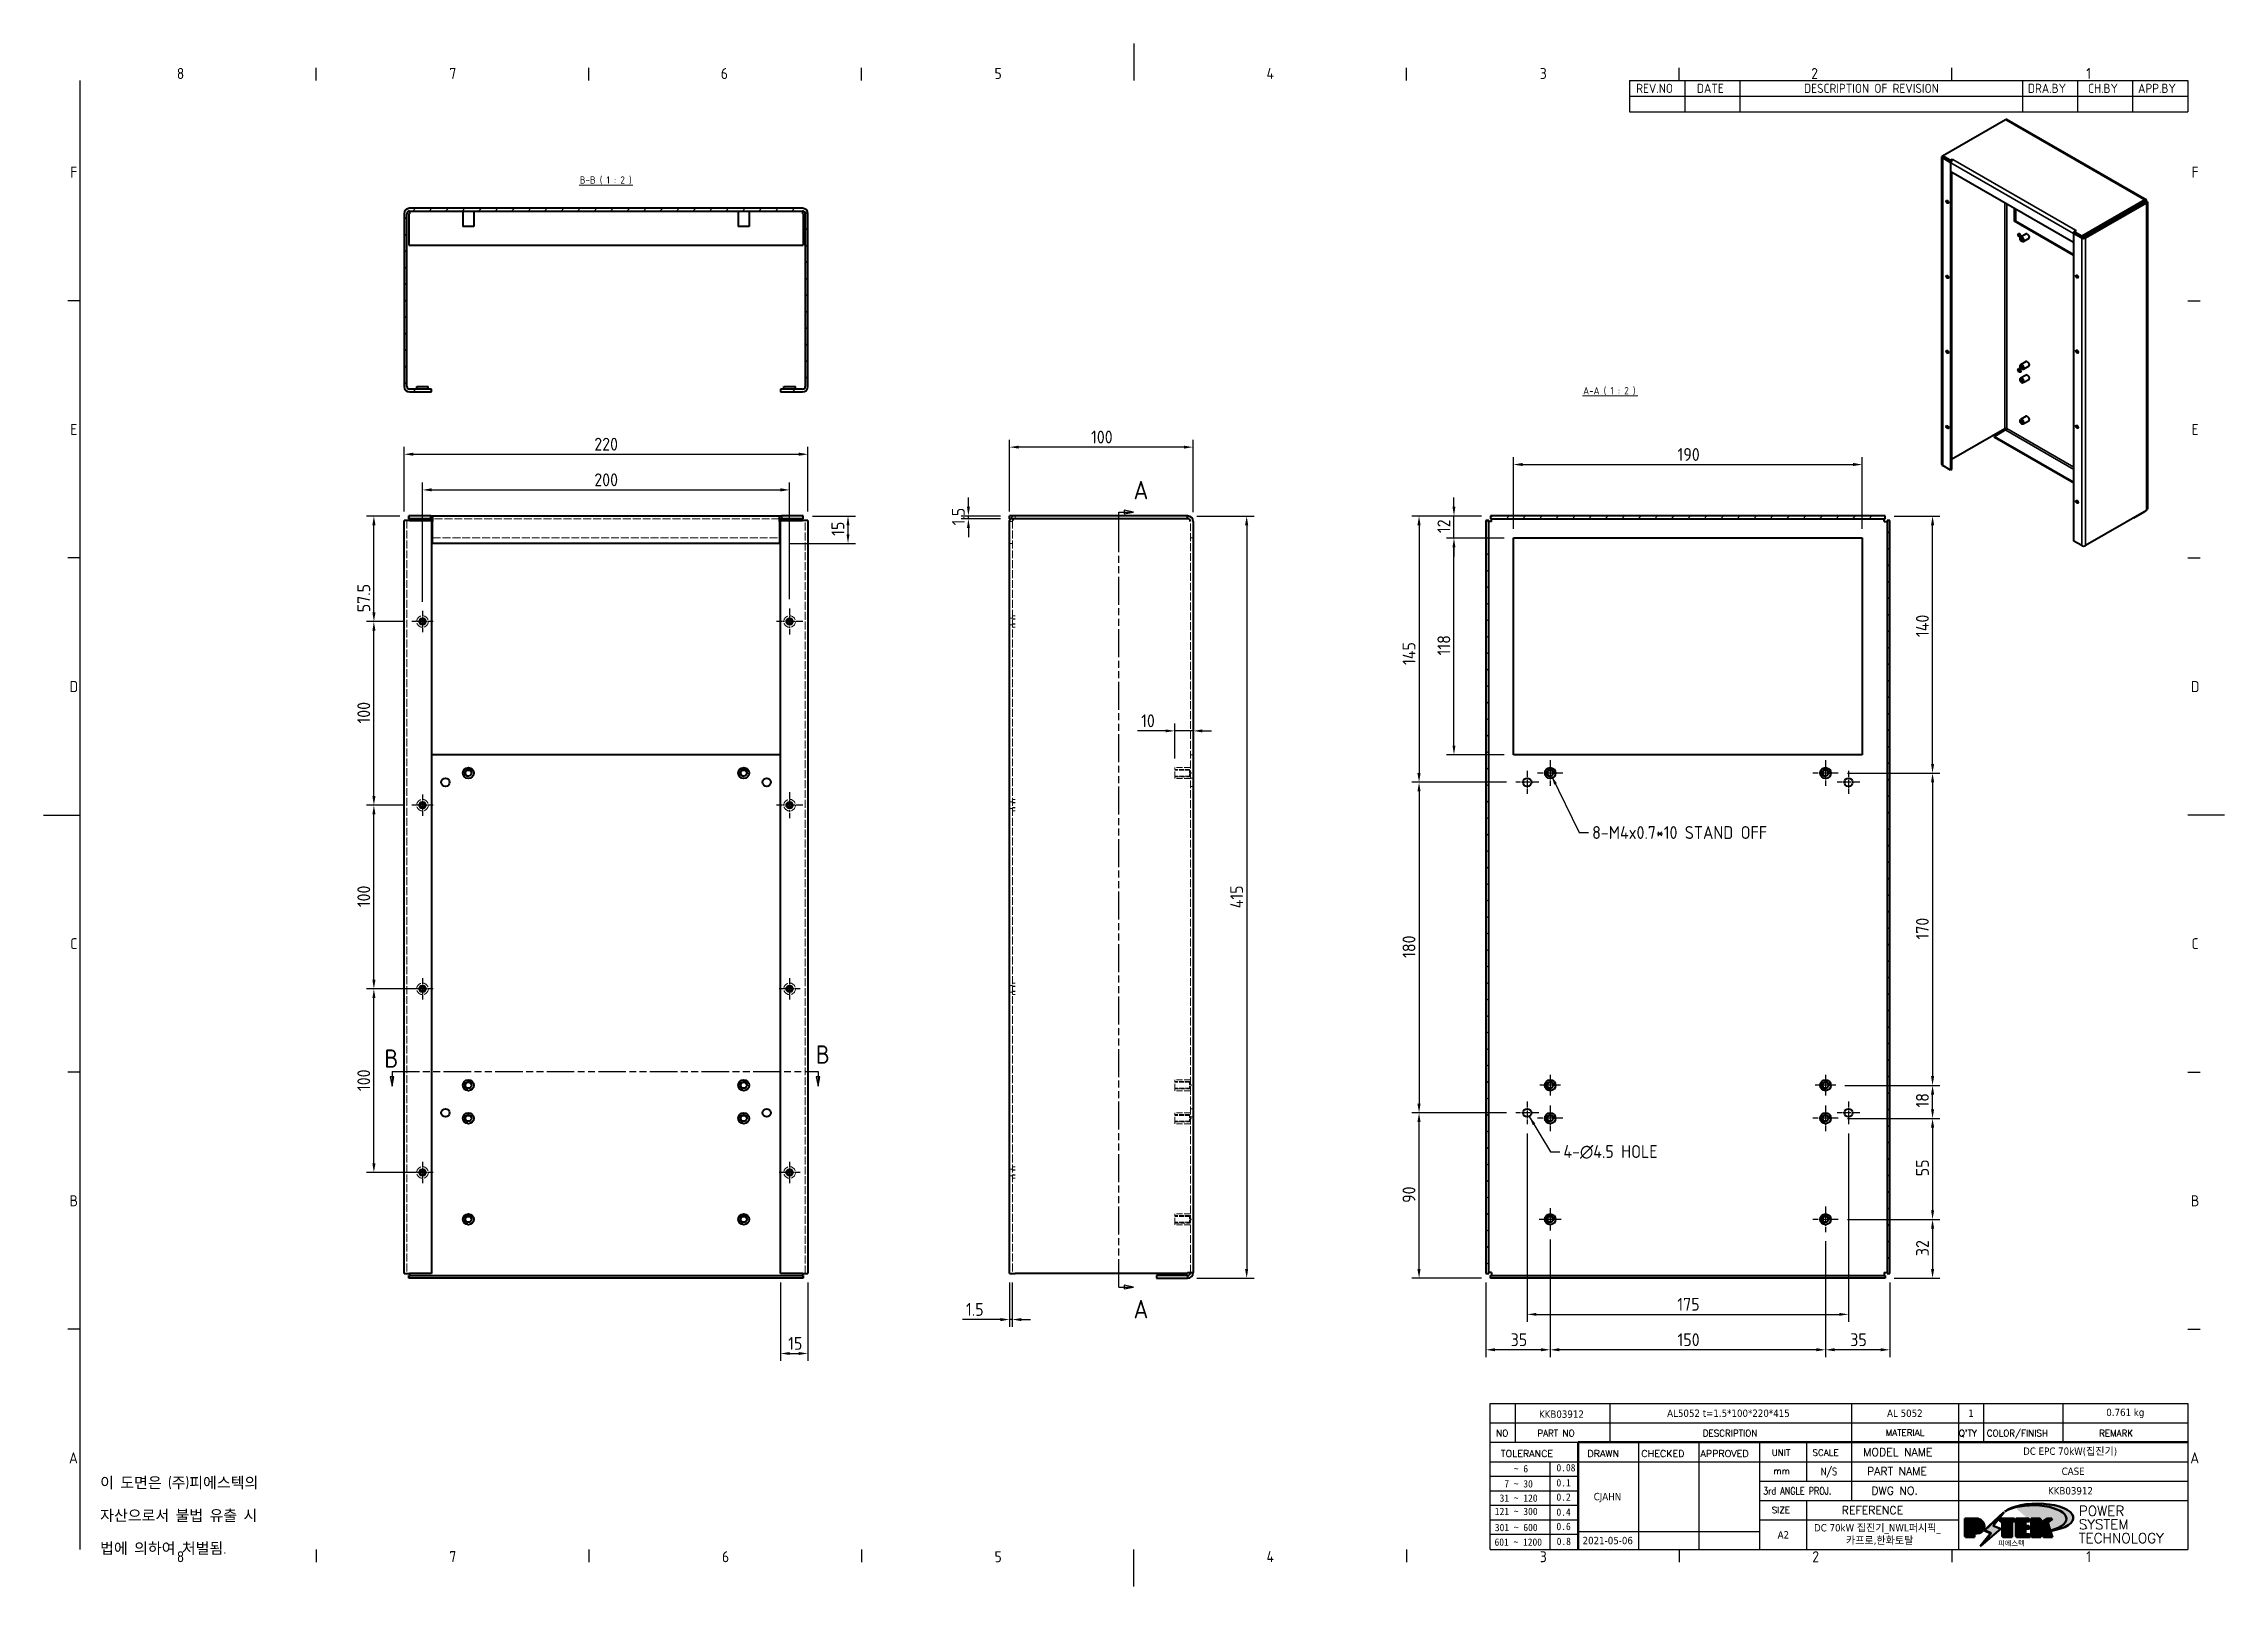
# Model space of a CAD drawing. Header units: millimetres. Extents: x 0 to 1188, y 0 to 840.
import ezdxf
from ezdxf.enums import TextEntityAlignment as Align

# ---------------------------------------------------------------- set-up
doc = ezdxf.new("R2010")
doc.units = ezdxf.units.MM
doc.header["$LTSCALE"] = 2
for name, pattern in [('CHAIN', [0.3543, 0.2362, -0.0295, 0.0591, -0.0295]), ('DASHED', [0.2067, 0.1654, -0.0413]), ('DOUBLE_DASH_CHAIN', [1.2403, 0.6614, -0.0827, 0.1654, -0.0827, 0.1654, -0.0827])]:
    doc.linetypes.add(name, pattern=pattern)
doc.layers.get('0').update_dxf_attribs({"color": 3, "lineweight": 25})
for name, color, linetype, lineweight in [('가려진 것(ISO)', 2, 'DASHED', 18), ('가려진 좁은 것(ISO)', 2, 'DASHED', 18), ('가시적인 것(ISO)', 3, 'Continuous', 40), ('가시적인 좁은 것(ISO)', 3, 'Continuous', 35), ('경계(ISO)', 7, 'Continuous', 25), ('기호(ISO)', 5, 'Continuous', 25), ('단면선(ISO)', 7, 'CHAIN', 25), ('제목(ISO)', 5, 'Continuous', 50), ('중심 표식(ISO)', 1, 'Continuous', 25), ('치수(ISO)', 2, 'Continuous', 25), ('해치(ISO)', 7, 'Continuous', 18)]:
    doc.layers.add(name, color=color, linetype=linetype, lineweight=lineweight)
doc.styles.add('HAN_291', font='')
doc.styles.add('HAN_370', font='', dxfattribs={"width": 2})
doc.styles.add('ISO ProportionalPSTEK', font='isocp.shx')
doc.styles.add('RC_284', font='ROMANC.shx')
doc.styles.add('RC_287', font='ROMANC.shx')
doc.styles.add('RC_292', font='ROMANC.shx')
doc.styles.add('ROMANT_294', font='romant.shx')
doc.styles.add('문자 텍스트_PSTEK_POSCO', font='isocp.shx')
doc.styles.add('부품번호텍스트_PSTEK_POSCO', font='isocp.shx')
doc.styles.add('치수 텍스트_PSTEK_POSCO', font='isocp.shx')
doc.styles.add('텍스트 스타일198', font='tahoma.ttf')
doc.styles.add('텍스트 스타일333', font='ROMANC.shx', dxfattribs={"width": 0.8})
doc.styles.add('텍스트 스타일466', font='isocp.shx')
doc.styles.get('HAN_291').set_extended_font_data('GulimChe')
doc.styles.get('HAN_370').set_extended_font_data('GulimChe')
doc.dimstyles.new('치수_PSTEK_POSCO', dxfattribs={"dimscale": 2, "dimtxt": 3.5, "dimasz": 2.5, "dimexe": 2, "dimexo": 2.5, "dimgap": 1, "dimtad": 1, "dimrnd": 1e-08, "dimdsep": 46, "dimtxsty": '치수 텍스트_PSTEK_POSCO', "dimcen": 0.09, "dimdle": 10, "dimclrd": 7, "dimclre": 7, "dimclrt": 2, "dimadec": 1, "dimazin": 2, "dimtfac": 1, "dimtmove": 0, "dimatfit": 3, "dimfxl": 0, "dimtolj": 1, "dimlwd": -1, "dimlwe": -1, "dimarcsym": 0})
doc.dimstyles.new('치수_PSTEK_POSCO$7', dxfattribs={"dimscale": 2, "dimtxt": 3.5, "dimasz": 2.5, "dimexe": 2, "dimexo": 2.5, "dimgap": 1, "dimtad": 1, "dimrnd": 1e-08, "dimdsep": 46, "dimtxsty": '치수 텍스트_PSTEK_POSCO', "dimcen": 0.09, "dimdle": 10, "dimclrd": 7, "dimclre": 7, "dimclrt": 2, "dimadec": 1, "dimazin": 2, "dimtfac": 1, "dimtmove": 0, "dimatfit": 3, "dimfxl": 0, "dimtolj": 1, "dimlwd": -1, "dimlwe": -1, "dimarcsym": 0})
pattern_1 = [(45, (0, 0), (-4.490128, 4.490128), [])]

msp = doc.modelspace()

# ---------------------------------------------------------------- texts
at = {"layer": '기호(ISO)', "color": 7, "char_height": 4, "attachment_point": 7, "style": '텍스트 스타일466'}
for s, insert in [('B-B ( 1 : 2 )', (292.141, 763.348)), ('A-A ( 1 : 2 )', (838.696, 648.613))]:
    msp.add_mtext(s, dxfattribs=dict(at, insert=insert))
at = {"layer": '기호(ISO)', "color": 2, "char_height": 7, "attachment_point": 4, "line_spacing_factor": 0.6125, "style": '치수 텍스트_PSTEK_POSCO'}
for s, insert, width in [('{8-M4x0.7*10 STAND OFF}', (843.593, 410.452), 113.94582), ('{4-\\fAIGDT|b0|i0;\\H7.0000;n\\fisocp|b0|i0;\\H7.0000;4.5 HOLE}', (827.936, 236.53), 60.57305)]:
    msp.add_mtext(s, dxfattribs=dict(at, insert=insert, width=width))
at = {"layer": '기호(ISO)', "color": 7, "insert": (30.789, 38.294), "char_height": 6, "width": 103.28011, "attachment_point": 4, "line_spacing_factor": 1.78626, "style": '문자 텍스트_PSTEK_POSCO'}
msp.add_mtext('{이 도면은 (주)피에스텍의\\P자산으로서 불법 유출 시 \\P법에 의하여 처벌됨.}', dxfattribs=at)

# ---------------------------------------------------------------- blocks, each defined once
blk = doc.blocks.new('경계 Default Border')
at = {"layer": '경계(ISO)'}
for p, q in [((74.25, 410), (74.25, 413.4)), ((148.5, 410), (148.5, 413.4)), ((222.75, 410), (222.75, 413.4)), ((371.25, 410), (371.25, 413.4)), ((445.5, 410), (445.5, 413.4)), ((519.75, 410), (519.75, 413.4)), ((10, 350), (6.6, 350)), ((584, 350), (587.4, 350)), ((10, 280), (6.6, 280)), ((584, 280), (587.4, 280)), ((10, 140), (6.6, 140)), ((584, 140), (587.4, 140)), ((10, 70), (6.6, 70)), ((584, 70), (587.4, 70)), ((74.25, 10), (74.25, 6.6)), ((148.5, 10), (148.5, 6.6)), ((222.75, 10), (222.75, 6.6)), ((371.25, 10), (371.25, 6.6)), ((445.5, 10), (445.5, 6.6)), ((519.75, 10), (519.75, 6.6))]:
    blk.add_line(p, q, dxfattribs=at)
at = {"layer": '경계(ISO)', "flags": 128}
for points in [[(297, 420), (297, 410)], [(10, 10), (10, 410)], [(0, 210), (10, 210)], [(594, 210), (584, 210)], [(297, 0), (297, 10)]]:
    blk.add_lwpolyline(points, dxfattribs=at)
at = {"layer": '경계(ISO)', "color": 2, "char_height": 3, "attachment_point": 7, "style": '문자 텍스트_PSTEK_POSCO'}
for s, insert in [('8', (36.27, 410.37)), ('7', (110.52, 410.39)), ('6', (184.46, 410.37)), ('5', (259.02, 410.37)), ('4', (333.1, 410.4)), ('3', (407.54, 410.37)), ('2', (481.46, 410.37)), ('1', (556.36, 410.4)), ('F', (7.24, 383.5)), ('F', (585.04, 383.5)), ('E', (7.24, 313.47)), ('E', (585.04, 313.47)), ('D', (7.08, 243.47)), ('D', (584.88, 243.47)), ('C', (7.24, 173.47)), ('C', (585.04, 173.47)), ('B', (7.08, 103.47)), ('B', (584.88, 103.47)), ('A', (6.91, 33.49)), ('A', (584.71, 33.49)), ('8', (36.27, 6.57)), ('7', (110.52, 6.59)), ('6', (184.77, 6.57)), ('5', (259.02, 6.57)), ('4', (333.1, 6.6)), ('3', (407.54, 6.57)), ('2', (481.75, 6.57)), ('1', (556.36, 6.6))]:
    blk.add_mtext(s, dxfattribs=dict(at, insert=insert))
blk = doc.blocks.new('제목 블록 PSTEK')
h = blk.add_hatch(color=1)
edge = h.paths.add_edge_path(flags=0)
edge.add_line((314.22, 19.61), (314.22, 17))
edge.add_line((314.22, 17), (314.35, 17))
edge.add_arc((314.35, 17.65), 0.651, 270, 360)
edge.add_line((315, 17.65), (315, 18.96))
edge.add_arc((314.35, 18.96), 0.651, 0, 90)
edge.add_line((314.35, 19.61), (314.22, 19.61))
edge = h.paths.add_edge_path()
edge.add_arc((314.98, 18.29), 1.97, 270, 450)
edge.add_line((314.98, 20.26), (311.77, 20.26))
edge.add_line((311.77, 20.26), (311.77, 15.34))
edge.add_line((311.77, 15.34), (314.22, 15.34))
edge.add_line((314.22, 15.34), (314.22, 16.32))
edge.add_line((314.22, 16.32), (314.98, 16.32))
h = blk.add_hatch(color=252)
edge = h.paths.add_edge_path()
edge.add_arc((314.98, 18.29), 1.97, 270, 406.82787)
edge.add_arc((315.16, 18.14), 1.97, -90, 53.56098, ccw=False)
edge.add_line((315.16, 16.17), (314.4, 16.17))
edge.add_line((314.4, 16.17), (314.4, 15.19))
edge.add_line((314.4, 15.19), (311.94, 15.19))
edge.add_line((311.94, 15.19), (311.94, 15.34))
edge.add_line((311.94, 15.34), (314.22, 15.34))
edge.add_line((314.22, 15.34), (314.22, 16.32))
edge.add_line((314.22, 16.32), (314.98, 16.32))
h = blk.add_hatch(color=252)
edge = h.paths.add_edge_path()
edge.add_line((314.4, 19.46), (314.53, 19.46))
edge.add_arc((314.53, 18.81), 0.651, 60.41893, 90, ccw=False)
edge.add_arc((314.35, 18.96), 0.651, 39.96992, 90)
edge.add_line((314.35, 19.61), (314.22, 19.61))
edge.add_line((314.22, 19.61), (314.22, 17))
edge.add_line((314.22, 17), (314.35, 17))
edge.add_arc((314.35, 17.65), 0.651, 270, 274.69308)
edge.add_line((314.4, 17), (314.4, 19.46))
for color, points in [(252, [(317.22, 17.06), (322.03, 21.63), (322.28, 21.94), (317.05, 16.98), (318.75, 16.19), (316, 12.72), (316.34, 13), (318.92, 16.27)]), (5, [(321.62, 17.42), (319.53, 18.25), (322.45, 22.02), (317.22, 17.06), (318.92, 16.27), (316.17, 12.8)]), (1, [(324.48, 19.61), (325.24, 19.61), (325.24, 20.26), (321.23, 20.26), (321.23, 19.61), (321.98, 19.61), (321.98, 15.34), (324.48, 15.34)]), (252, [(321.98, 19.61), (321.4, 19.61), (321.4, 19.46), (321.98, 19.46)]), (252, [(324.66, 19.46), (325.42, 19.46), (325.42, 20.11), (325.24, 20.11), (325.24, 19.61), (324.48, 19.61), (324.48, 15.34), (322.16, 15.34), (322.16, 15.19), (324.66, 15.19)]), (1, [(329.23, 20.26), (325.66, 20.26), (325.66, 15.34), (329.36, 15.34), (329.36, 15.99), (328.11, 15.99), (328.11, 17.56), (329.23, 17.56), (329.23, 18.26), (328.11, 18.26), (328.11, 19.61), (329.23, 19.61)]), (252, [(328.29, 19.46), (329.41, 19.46), (329.41, 20.11), (329.23, 20.11), (329.23, 19.61), (328.11, 19.61), (328.11, 18.26), (328.29, 18.26)]), (252, [(328.29, 17.42), (329.41, 17.42), (329.41, 18.11), (329.23, 18.11), (329.23, 17.56), (328.11, 17.56), (328.11, 15.99), (328.29, 15.99)]), (1, [(332.33, 20.26), (329.86, 20.26), (329.86, 15.34), (332.33, 15.34), (332.33, 17.43), (333.07, 15.34), (335.49, 15.34), (334.25, 19.31), (335.44, 20.26), (334.31, 20.26), (332.33, 19)]), (252, [(332.51, 20.11), (332.33, 20.11), (332.33, 19), (332.51, 19.11)]), (252, [(335.62, 20.11), (335.25, 20.11), (334.25, 19.31), (335.49, 15.34), (333.2, 15.34), (333.25, 15.19), (335.66, 15.19), (334.43, 19.16)]), (252, [(329.54, 15.85), (329.36, 15.85), (329.36, 15.34), (325.83, 15.34), (325.83, 15.19), (329.54, 15.19)]), (252, [(332.51, 16.93), (332.33, 17.43), (332.33, 15.34), (330.04, 15.34), (330.04, 15.19), (332.51, 15.19)])]:
    blk.add_hatch(color=color).paths.add_polyline_path(points)
at = {"layer": '해치(ISO)'}
h = blk.add_hatch(color=140, dxfattribs=at)
edge = h.paths.add_edge_path()
edge.add_ellipse((330.37, 20.16), major_axis=(9.1, 0), ratio=0.40699, start_angle=301.30985, end_angle=507.74369)
edge.add_ellipse((331.53, 20.46), major_axis=(-9.82, 0), ratio=0.39426, start_angle=111.51207, end_angle=334.47025, ccw=False)
edge.add_line((335.14, 16.86), (335.1, 16.99))
at = {"color": 180}
for p, q in [((182.48, 11.79), (182.48, 51.57)), ((182.48, 51.57), (372.48, 51.57)), ((189.27, 51.57), (189.27, 41.01)), ((215.22, 41.01), (215.22, 51.57)), ((280.88, 51.57), (280.88, 41.01)), ((310.09, 51.57), (310.09, 41.01)), ((316.9, 51.57), (316.9, 41.01)), ((338.46, 51.57), (338.46, 41.01)), ((372.48, 51.57), (372.48, 11.79)), ((182.48, 46.29), (372.48, 46.29)), ((182.48, 41.01), (206.45, 41.01)), ((182.48, 35.73), (206.45, 35.73)), ((198.86, 12.03), (198.86, 35.73)), ((206.45, 35.73), (372.48, 35.73)), ((222.94, 11.79), (222.94, 41.01)), ((239.43, 11.79), (239.43, 41.01)), ((255.92, 11.79), (255.92, 41.01)), ((268.69, 41.01), (268.69, 30.45)), ((280.88, 41.01), (280.88, 25.17)), ((310.09, 41.01), (310.09, 11.79)), ((182.48, 31.78), (206.45, 31.78)), ((255.92, 30.45), (372.48, 30.45)), ((182.48, 27.83), (206.45, 27.83)), ((182.48, 23.88), (206.45, 23.88)), ((255.92, 25.17), (372.48, 25.17)), ((268.69, 25.17), (268.69, 11.79)), ((182.48, 19.93), (206.45, 19.93)), ((255.92, 19.89), (310.09, 19.89)), ((182.48, 15.98), (206.45, 15.98)), ((206.45, 16.74), (255.92, 16.74)), ((182.48, 11.79), (372.48, 11.79))]:
    blk.add_line(p, q, dxfattribs=at)
at = {"color": 7, "lineweight": 50}
for p, q in [((206.45, 11.79), (206.45, 41.01)), ((206.45, 41.01), (372.48, 41.01))]:
    blk.add_line(p, q, dxfattribs=at)
at = {"color": 7}
for p, q in [((314.98, 20.26), (311.77, 20.26)), ((311.77, 20.26), (311.77, 15.34)), ((314.98, 20.26), (311.77, 20.26)), ((311.77, 20.26), (311.77, 15.34)), ((314.22, 17), (314.22, 19.61)), ((314.22, 19.61), (314.35, 19.61)), ((314.35, 19.61), (314.22, 19.61)), ((314.22, 19.61), (314.22, 17)), ((314.22, 17), (314.22, 19.61)), ((314.22, 19.61), (314.35, 19.61)), ((314.4, 19.46), (314.53, 19.46)), ((314.4, 17), (314.4, 19.46)), ((315, 18.96), (315, 17.65)), ((315, 18.96), (315, 17.65)), ((322.28, 21.94), (317.05, 16.98)), ((322.45, 22.02), (317.22, 17.06)), ((317.22, 17.06), (322.03, 21.63)), ((319.53, 18.25), (322.45, 22.02)), ((321.62, 17.42), (319.53, 18.25)), ((325.24, 20.26), (321.23, 20.26)), ((321.23, 20.26), (321.23, 19.61)), ((325.24, 20.26), (321.23, 20.26)), ((321.23, 20.26), (321.23, 19.61)), ((321.23, 19.61), (321.98, 19.61)), ((321.23, 19.61), (321.98, 19.61)), ((321.4, 19.61), (321.4, 19.46)), ((321.98, 19.61), (321.4, 19.61)), ((321.4, 19.46), (321.98, 19.46)), ((321.98, 19.61), (321.98, 15.34)), ((321.98, 19.46), (321.98, 19.61)), ((321.98, 19.61), (321.98, 15.34)), ((322.03, 21.63), (322.28, 21.94)), ((324.48, 19.61), (325.24, 19.61)), ((324.48, 15.34), (324.48, 19.61)), ((325.24, 19.61), (324.48, 19.61)), ((324.48, 19.61), (324.48, 15.34)), ((324.48, 19.61), (325.24, 19.61)), ((324.48, 15.34), (324.48, 19.61)), ((324.66, 19.46), (325.42, 19.46)), ((324.66, 15.19), (324.66, 19.46)), ((325.24, 19.61), (325.24, 20.26)), ((325.24, 19.61), (325.24, 20.26)), ((325.42, 20.11), (325.24, 20.11)), ((325.24, 20.11), (325.24, 19.61)), ((325.42, 19.46), (325.42, 20.11)), ((329.23, 20.26), (325.66, 20.26)), ((325.66, 20.26), (325.66, 15.34)), ((325.66, 20.26), (325.66, 15.34)), ((329.23, 20.26), (325.66, 20.26)), ((328.11, 18.26), (328.11, 19.61)), ((328.11, 19.61), (329.23, 19.61)), ((329.23, 19.61), (328.11, 19.61)), ((328.11, 19.61), (328.11, 18.26)), ((328.11, 18.26), (328.11, 19.61)), ((328.11, 19.61), (329.23, 19.61)), ((329.23, 18.26), (328.11, 18.26)), ((328.11, 18.26), (328.29, 18.26)), ((329.23, 18.26), (328.11, 18.26)), ((328.29, 18.26), (328.29, 19.46)), ((328.29, 19.46), (329.41, 19.46)), ((329.23, 19.61), (329.23, 20.26)), ((329.23, 19.61), (329.23, 20.26)), ((329.41, 20.11), (329.23, 20.11)), ((329.23, 20.11), (329.23, 19.61)), ((329.23, 17.56), (329.23, 18.26)), ((329.23, 17.56), (329.23, 18.26)), ((329.41, 18.11), (329.23, 18.11)), ((329.23, 18.11), (329.23, 17.56)), ((329.41, 19.46), (329.41, 20.11)), ((329.41, 17.42), (329.41, 18.11)), ((332.33, 20.26), (329.86, 20.26)), ((329.86, 20.26), (329.86, 15.34)), ((329.86, 20.26), (329.86, 15.34)), ((332.33, 20.26), (329.86, 20.26)), ((334.31, 20.26), (332.33, 19)), ((332.33, 19), (332.33, 20.26)), ((334.31, 20.26), (332.33, 19)), ((332.33, 19), (332.33, 20.26)), ((332.51, 20.11), (332.33, 20.11)), ((332.33, 20.11), (332.33, 19)), ((332.33, 19), (332.51, 19.11)), ((332.51, 19.11), (332.51, 20.11)), ((334.25, 19.31), (335.44, 20.26)), ((334.25, 19.31), (335.44, 20.26)), ((335.25, 20.11), (334.25, 19.31)), ((335.49, 15.34), (334.25, 19.31)), ((334.25, 19.31), (335.49, 15.34)), ((335.49, 15.34), (334.25, 19.31)), ((335.44, 20.26), (334.31, 20.26)), ((335.44, 20.26), (334.31, 20.26)), ((334.43, 19.16), (335.62, 20.11)), ((335.66, 15.19), (334.43, 19.16)), ((335.62, 20.11), (335.25, 20.11)), ((311.77, 15.34), (314.22, 15.34)), ((311.77, 15.34), (314.22, 15.34)), ((314.22, 15.34), (311.94, 15.34)), ((311.94, 15.34), (311.94, 15.19)), ((311.94, 15.19), (314.4, 15.19)), ((314.35, 17), (314.22, 17)), ((314.22, 17), (314.35, 17)), ((314.35, 17), (314.22, 17)), ((314.22, 16.32), (314.98, 16.32)), ((314.22, 15.34), (314.22, 16.32)), ((314.98, 16.32), (314.22, 16.32)), ((314.22, 16.32), (314.22, 15.34)), ((314.22, 16.32), (314.98, 16.32)), ((314.22, 15.34), (314.22, 16.32)), ((314.4, 16.17), (315.16, 16.17)), ((314.4, 15.19), (314.4, 16.17)), ((318.75, 16.19), (316, 12.72)), ((316, 12.72), (316.34, 13)), ((316.17, 12.8), (321.62, 17.42)), ((318.92, 16.27), (316.17, 12.8)), ((316.34, 13), (318.92, 16.27)), ((317.05, 16.98), (318.75, 16.19)), ((318.92, 16.27), (317.22, 17.06)), ((317.22, 17.06), (318.92, 16.27)), ((321.98, 15.34), (324.48, 15.34)), ((321.98, 15.34), (324.48, 15.34)), ((324.48, 15.34), (322.16, 15.34)), ((322.16, 15.34), (322.16, 15.19)), ((322.16, 15.19), (324.66, 15.19)), ((325.66, 15.34), (329.36, 15.34)), ((325.66, 15.34), (329.36, 15.34)), ((329.36, 15.34), (325.83, 15.34)), ((325.83, 15.34), (325.83, 15.19)), ((325.83, 15.19), (329.54, 15.19)), ((328.11, 17.56), (329.23, 17.56)), ((328.11, 15.99), (328.11, 17.56)), ((329.23, 17.56), (328.11, 17.56)), ((328.11, 17.56), (328.11, 15.99)), ((328.11, 17.56), (329.23, 17.56)), ((328.11, 15.99), (328.11, 17.56)), ((329.36, 15.99), (328.11, 15.99)), ((328.11, 15.99), (328.29, 15.99)), ((329.36, 15.99), (328.11, 15.99)), ((328.29, 15.99), (328.29, 17.42)), ((328.29, 17.42), (329.41, 17.42)), ((329.36, 15.34), (329.36, 15.99)), ((329.36, 15.34), (329.36, 15.99)), ((329.54, 15.85), (329.36, 15.85)), ((329.36, 15.85), (329.36, 15.34)), ((329.54, 15.19), (329.54, 15.85)), ((329.86, 15.34), (332.33, 15.34)), ((329.86, 15.34), (332.33, 15.34)), ((332.33, 15.34), (330.04, 15.34)), ((330.04, 15.34), (330.04, 15.19)), ((330.04, 15.19), (332.51, 15.19)), ((332.33, 17.43), (333.07, 15.34)), ((332.33, 15.34), (332.33, 17.43)), ((332.51, 16.93), (332.33, 17.43)), ((332.33, 17.43), (332.33, 15.34)), ((332.33, 17.43), (333.07, 15.34)), ((332.33, 15.34), (332.33, 17.43)), ((332.51, 15.19), (332.51, 16.93)), ((333.07, 15.34), (335.49, 15.34)), ((333.07, 15.34), (335.49, 15.34)), ((335.49, 15.34), (333.2, 15.34)), ((333.2, 15.34), (333.25, 15.19)), ((333.25, 15.19), (335.66, 15.19)), ((345.04, 17.5), (344.99, 17.69))]:
    blk.add_line(p, q, dxfattribs=at)
at = {"color": 1}
for p, q in [((314.98, 20.26), (311.77, 20.26)), ((311.77, 20.26), (311.77, 15.34)), ((314.22, 17), (314.22, 19.61)), ((314.22, 19.61), (314.35, 19.61)), ((315, 18.96), (315, 17.65)), ((325.24, 20.26), (321.23, 20.26)), ((321.23, 20.26), (321.23, 19.61)), ((321.23, 19.61), (321.98, 19.61)), ((321.98, 19.61), (321.98, 15.34)), ((324.48, 19.61), (325.24, 19.61)), ((324.48, 15.34), (324.48, 19.61)), ((325.24, 19.61), (325.24, 20.26)), ((329.23, 20.26), (325.66, 20.26)), ((325.66, 20.26), (325.66, 15.34)), ((328.11, 18.26), (328.11, 19.61)), ((328.11, 19.61), (329.23, 19.61)), ((329.23, 18.26), (328.11, 18.26)), ((329.23, 19.61), (329.23, 20.26)), ((329.23, 17.56), (329.23, 18.26)), ((332.33, 20.26), (329.86, 20.26)), ((329.86, 20.26), (329.86, 15.34)), ((334.31, 20.26), (332.33, 19)), ((332.33, 19), (332.33, 20.26)), ((334.25, 19.31), (335.44, 20.26)), ((335.49, 15.34), (334.25, 19.31)), ((335.44, 20.26), (334.31, 20.26)), ((311.77, 15.34), (314.22, 15.34)), ((314.35, 17), (314.22, 17)), ((314.22, 16.32), (314.98, 16.32)), ((314.22, 15.34), (314.22, 16.32)), ((321.98, 15.34), (324.48, 15.34)), ((325.66, 15.34), (329.36, 15.34)), ((328.11, 17.56), (329.23, 17.56)), ((328.11, 15.99), (328.11, 17.56)), ((329.36, 15.99), (328.11, 15.99)), ((329.36, 15.34), (329.36, 15.99)), ((329.86, 15.34), (332.33, 15.34)), ((332.33, 17.43), (333.07, 15.34)), ((332.33, 15.34), (332.33, 17.43)), ((333.07, 15.34), (335.49, 15.34))]:
    blk.add_line(p, q, dxfattribs=at)
at = {"color": 5}
for p, q in [((322.45, 22.02), (317.22, 17.06)), ((319.53, 18.25), (322.45, 22.02)), ((321.62, 17.42), (319.53, 18.25)), ((316.17, 12.8), (321.62, 17.42)), ((318.92, 16.27), (316.17, 12.8)), ((317.22, 17.06), (318.92, 16.27))]:
    blk.add_line(p, q, dxfattribs=at)
at = {"color": 7}
for centre, radius, start, end in [((314.35, 18.96), 0.651, 0, 90), ((314.35, 18.96), 0.651, 39.96992, 90), ((314.35, 18.96), 0.651, 0, 90), ((314.53, 18.81), 0.651, 60.41893, 90), ((314.98, 18.29), 1.97, 270, 90), ((314.98, 18.29), 1.97, 270, 90), ((314.98, 18.29), 1.97, 270, 46.82787), ((315.16, 18.14), 1.97, 270, 53.56098), ((314.35, 17.65), 0.651, 270, 0), ((314.35, 17.65), 0.651, 270, 0), ((314.35, 17.65), 0.651, 270, 274.69308)]:
    blk.add_arc(centre, radius, start, end, dxfattribs=at)
at = {"color": 1}
for centre, radius, start, end in [((314.35, 18.96), 0.651, 0, 90), ((314.98, 18.29), 1.97, 270, 90), ((314.35, 17.65), 0.651, 270, 0)]:
    blk.add_arc(centre, radius, start, end, dxfattribs=at)
at = {"layer": '제목(ISO)', "lineweight": 18}
blk.add_line((182.48, 35.73), (182.48, 11.79), dxfattribs=at)
at = {"layer": '제목(ISO)'}
for p, q in [((314.98, 20.26), (311.77, 20.26)), ((311.77, 20.26), (311.77, 15.34)), ((314.22, 17), (314.22, 19.61)), ((314.22, 19.61), (314.35, 19.61)), ((314.35, 19.61), (314.22, 19.61)), ((314.22, 19.61), (314.22, 17)), ((314.4, 19.46), (314.53, 19.46)), ((314.4, 17), (314.4, 19.46)), ((315, 18.96), (315, 17.65)), ((322.28, 21.94), (317.05, 16.98)), ((322.45, 22.02), (317.22, 17.06)), ((317.22, 17.06), (322.03, 21.63)), ((319.53, 18.25), (322.45, 22.02)), ((321.62, 17.42), (319.53, 18.25)), ((325.24, 20.26), (321.23, 20.26)), ((321.23, 20.26), (321.23, 19.61)), ((321.23, 19.61), (321.98, 19.61)), ((321.98, 19.61), (321.4, 19.61)), ((321.4, 19.61), (321.4, 19.46)), ((321.4, 19.46), (321.98, 19.46)), ((321.98, 19.61), (321.98, 15.34)), ((321.98, 19.46), (321.98, 19.61)), ((322.03, 21.63), (322.28, 21.94)), ((324.48, 19.61), (325.24, 19.61)), ((324.48, 15.34), (324.48, 19.61)), ((325.24, 19.61), (324.48, 19.61)), ((324.48, 19.61), (324.48, 15.34)), ((324.66, 19.46), (325.42, 19.46)), ((324.66, 15.19), (324.66, 19.46)), ((325.24, 19.61), (325.24, 20.26)), ((325.42, 20.11), (325.24, 20.11)), ((325.24, 20.11), (325.24, 19.61)), ((325.42, 19.46), (325.42, 20.11)), ((329.23, 20.26), (325.66, 20.26)), ((325.66, 20.26), (325.66, 15.34)), ((328.11, 18.26), (328.11, 19.61)), ((328.11, 19.61), (329.23, 19.61)), ((329.23, 19.61), (328.11, 19.61)), ((328.11, 19.61), (328.11, 18.26)), ((329.23, 18.26), (328.11, 18.26)), ((328.11, 18.26), (328.29, 18.26)), ((328.29, 19.46), (329.41, 19.46)), ((328.29, 18.26), (328.29, 19.46)), ((329.23, 19.61), (329.23, 20.26)), ((329.41, 20.11), (329.23, 20.11)), ((329.23, 20.11), (329.23, 19.61)), ((329.23, 17.56), (329.23, 18.26)), ((329.41, 18.11), (329.23, 18.11)), ((329.23, 18.11), (329.23, 17.56)), ((329.41, 19.46), (329.41, 20.11)), ((329.41, 17.42), (329.41, 18.11)), ((332.33, 20.26), (329.86, 20.26)), ((329.86, 20.26), (329.86, 15.34)), ((334.31, 20.26), (332.33, 19)), ((332.33, 19), (332.33, 20.26)), ((332.51, 20.11), (332.33, 20.11)), ((332.33, 20.11), (332.33, 19)), ((332.33, 19), (332.51, 19.11)), ((332.51, 19.11), (332.51, 20.11)), ((334.25, 19.31), (335.44, 20.26)), ((335.25, 20.11), (334.25, 19.31)), ((335.49, 15.34), (334.25, 19.31)), ((334.25, 19.31), (335.49, 15.34)), ((335.44, 20.26), (334.31, 20.26)), ((334.43, 19.16), (335.62, 20.11)), ((335.66, 15.19), (334.43, 19.16)), ((335.62, 20.11), (335.25, 20.11)), ((311.77, 15.34), (314.22, 15.34)), ((314.22, 15.34), (311.94, 15.34)), ((311.94, 15.34), (311.94, 15.19)), ((311.94, 15.19), (314.4, 15.19)), ((314.35, 17), (314.22, 17)), ((314.22, 17), (314.35, 17)), ((314.22, 15.34), (314.22, 16.32)), ((314.22, 16.32), (314.98, 16.32)), ((314.98, 16.32), (314.22, 16.32)), ((314.22, 16.32), (314.22, 15.34)), ((314.4, 15.19), (314.4, 16.17)), ((314.4, 16.17), (315.16, 16.17)), ((318.75, 16.19), (316, 12.72)), ((316, 12.72), (316.34, 13)), ((316.17, 12.8), (321.62, 17.42)), ((318.92, 16.27), (316.17, 12.8)), ((316.34, 13), (318.92, 16.27)), ((317.05, 16.98), (318.75, 16.19)), ((317.22, 17.06), (318.92, 16.27)), ((318.92, 16.27), (317.22, 17.06)), ((321.98, 15.34), (324.48, 15.34)), ((324.48, 15.34), (322.16, 15.34)), ((322.16, 15.34), (322.16, 15.19)), ((322.16, 15.19), (324.66, 15.19)), ((325.66, 15.34), (329.36, 15.34)), ((329.36, 15.34), (325.83, 15.34)), ((325.83, 15.34), (325.83, 15.19)), ((325.83, 15.19), (329.54, 15.19)), ((328.11, 15.99), (328.11, 17.56)), ((328.11, 17.56), (329.23, 17.56)), ((329.23, 17.56), (328.11, 17.56)), ((328.11, 17.56), (328.11, 15.99)), ((329.36, 15.99), (328.11, 15.99)), ((328.11, 15.99), (328.29, 15.99)), ((328.29, 17.42), (329.41, 17.42)), ((328.29, 15.99), (328.29, 17.42)), ((329.36, 15.34), (329.36, 15.99)), ((329.54, 15.85), (329.36, 15.85)), ((329.36, 15.85), (329.36, 15.34)), ((329.54, 15.19), (329.54, 15.85)), ((329.86, 15.34), (332.33, 15.34)), ((332.33, 15.34), (330.04, 15.34)), ((330.04, 15.34), (330.04, 15.19)), ((330.04, 15.19), (332.51, 15.19)), ((332.33, 15.34), (332.33, 17.43)), ((332.33, 17.43), (333.07, 15.34)), ((332.51, 16.93), (332.33, 17.43)), ((332.33, 17.43), (332.33, 15.34)), ((332.51, 15.19), (332.51, 16.93)), ((333.07, 15.34), (335.49, 15.34)), ((335.49, 15.34), (333.2, 15.34)), ((333.2, 15.34), (333.25, 15.19)), ((333.25, 15.19), (335.66, 15.19))]:
    blk.add_line(p, q, dxfattribs=at)
at = {"layer": '제목(ISO)', "color": 4}
blk.add_line((335.14, 16.86), (335.1, 16.99), dxfattribs=at)
at = {"layer": '제목(ISO)'}
for centre, radius, start, end in [((314.35, 18.96), 0.651, 0, 90), ((314.35, 18.96), 0.651, 39.96992, 90), ((314.53, 18.81), 0.651, 60.41893, 90), ((314.98, 18.29), 1.97, 46.82787, 90), ((314.98, 18.29), 1.97, 270, 46.82787), ((314.98, 18.29), 1.97, 270, 46.82787), ((315.16, 18.14), 1.97, 270, 53.56098), ((314.35, 17.65), 0.651, 270, 0), ((314.35, 17.65), 0.651, 270, 274.69308)]:
    blk.add_arc(centre, radius, start, end, dxfattribs=at)
at = {"layer": '제목(ISO)', "color": 4}
for centre, major_axis, ratio, start_param, end_param in [((331.53, 20.46), (9.82, 0), 0.39426, 5.087845, 8.9792), ((330.37, 20.16), (9.1, 0), 0.40699, 5.258849, 8.861799)]:
    blk.add_ellipse(centre, major_axis=major_axis, ratio=ratio, start_param=start_param, end_param=end_param, dxfattribs=at)
at = {"color": 2}
for s, height, style, p in [('NO', 1.742, 'RC_284', (184.14, 42.62)), ('PART NO', 1.742, 'RC_284', (195.34, 42.62)), ('DESCRIPTION', 1.7424, 'RC_284', (240.4, 42.62)), ("Q'TY", 1.742, 'RC_284', (310.14, 42.62)), ('COLOR/FINISH', 1.7424, 'RC_284', (317.77, 42.62)), ('REMARK', 1.742, 'RC_284', (348.35, 42.62)), (' TOLERANCE', 1.9, 'RC_287', (184.09, 37.01)), ('DRAWN', 1.9, 'RC_287', (208.98, 37.01)), ('CHECKED', 1.9, 'RC_287', (223.69, 37.01)), ('APPROVED', 1.9, 'RC_287', (239.78, 37.01)), ('UNIT', 1.742, 'RC_284', (259.17, 37.34)), ('SCALE', 1.742, 'RC_284', (270.29, 37.34)), ('MODEL NAME', 2.178, 'RC_292', (284.1, 37.25)), ('  7 ~ 30', 2, 'HAN_291', (183.77, 28.71)), ('    ~ 6', 2, 'HAN_291', (183.77, 32.82)), ('0.08', 2, 'HAN_291', (200.55, 33.1)), ('0.1', 2, 'HAN_291', (200.55, 28.99)), ('mm', 1.742, 'RC_284', (259.65, 32.35)), ('PART NAME', 2.178, 'RC_292', (285.14, 32.03)), (' 31 ~ 120', 2, 'HAN_291', (183.77, 24.83)), ('0.2', 2, 'HAN_291', (200.55, 25.11)), (' DWG NO.', 2.178, 'RC_292', (284.81, 26.75)), ('301 ~ 600', 2, 'HAN_291', (183.77, 16.83)), ('121 ~ 300', 2, 'HAN_291', (183.77, 21.21)), ('0.4', 2, 'HAN_291', (200.55, 21)), ('0.6', 2, 'HAN_291', (200.55, 17.12)), ('SIZE', 1.742, 'RC_284', (259.17, 21.69)), ('REFERENCE', 2.178, 'RC_292', (278.27, 21.43)), ('601 ~ 1200', 2, 'HAN_291', (183.68, 12.85)), ('0.8', 2, 'HAN_291', (200.61, 13.06))]:
    blk.add_text(s, height=height, dxfattribs=dict(at, style=style)).set_placement(p)
at = {"color": 2, "style": 'RC_284'}
blk.add_text('MATERIAL', height=1.742, dxfattribs=at).set_placement((295.48, 43.65), align=Align.MIDDLE_CENTER)
at = {"color": 7, "style": '텍스트 스타일333', "width": 0.8}
blk.add_text('N/S', height=2, dxfattribs=at).set_placement((274.78, 33.09), align=Align.MIDDLE_CENTER)
at = {"color": 2, "style": '텍스트 스타일333', "width": 0.8}
blk.add_text('3rd ANGLE PROJ.', height=2, dxfattribs=at).set_placement((256.84, 26.76))
at = {"color": 7, "style": 'ROMANT_294'}
for s, p in [('POWER', (342.83, 20.97)), ('SYSTEM', (342.83, 17.33)), ('TECHNOLOGY', (342.83, 13.57))]:
    blk.add_text(s, height=2.7, dxfattribs=at).set_placement(p)
at = {"color": 7, "insert": (320.85, 14.21), "char_height": 1.4, "attachment_point": 1, "line_spacing_factor": 0.332, "style": 'HAN_370'}
blk.add_mtext('\\fHY견고딕|b0|i0;\\H1.4000;피에스텍', dxfattribs=at)
at = {"layer": '제목(ISO)', "color": 7, "style": '텍스트 스타일198'}
for tag, p in [('부품_번호_001', (195.8, 47.68)), ('설명_001', (230.7, 47.92)), ('재질_001', (290.6, 47.93)), ("3._Q'TY_001", (312.71, 47.92)), ('질량\\P3;_001', (350.3, 48.16)), ('1._MODEL_NAME_001', (327.66, 37.6)), ('제목_001', (338.15, 32.12)), ('설계자_001', (210.68, 25.23)), ('부품_번호_001', (334.45, 26.81)), ('프로젝트_001', (270.71, 16.75)), ('작성_날짜_001', (207.66, 13.27)), ('시트_크기_001', (260.79, 14.82)), ('프로젝트_002', (279.42, 13.33))]:
    blk.add_attdef(tag, p, '', height=2, dxfattribs=at)
for tag, p in [('4._COLOR', (327.68, 48.93)), ('점검자', (231.18, 26.23)), ('엔지니어링_승인자', (247.67, 26.23)), ('점검_날짜', (231.18, 14.27)), ('엔지니어링_승인_날짜', (247.67, 14.27))]:
    blk.add_attdef(tag, text='', height=2, dxfattribs=at).set_placement(p, align=Align.MIDDLE_CENTER)
blk = doc.blocks.new('리비전 내역')
at = {"layer": '기호(ISO)'}
for p, q in [((432, 410), (584, 410)), ((432, 410), (432, 405.72)), ((447, 410), (447, 405.72)), ((462, 410), (462, 405.72)), ((539, 410), (539, 405.72)), ((554, 410), (554, 405.72)), ((569, 410), (569, 405.72)), ((584, 410), (584, 405.72)), ((432, 405.72), (584, 405.72)), ((432, 405.72), (432, 401.44)), ((447, 405.72), (447, 401.44)), ((462, 405.72), (462, 401.44)), ((539, 405.72), (539, 401.44)), ((554, 405.72), (554, 401.44)), ((569, 405.72), (569, 401.44)), ((584, 405.72), (584, 401.44)), ((432, 401.44), (584, 401.44))]:
    blk.add_line(p, q, dxfattribs=at)
at = {"layer": '기호(ISO)', "color": 2, "char_height": 2.5, "attachment_point": 7, "style": 'ISO ProportionalPSTEK'}
for s, insert in [('REV.NO', (433.79, 406.58)), ('DATE', (450.31, 406.58)), ('DESCRIPTION OF REVISION', (479.51, 406.58)), ('DRA.BY', (540.48, 406.58)), ('CH.BY', (556.86, 406.58)), ('APP.BY', (570.48, 406.58))]:
    blk.add_mtext(s, dxfattribs=dict(at, insert=insert))
blk = doc.blocks.new('2dTransSection0')
at = {"layer": '단면선(ISO)', "linetype": 'DOUBLE_DASH_CHAIN', "ltscale": 5.760441}
blk.add_line((292.84, 81.49), (292.84, 292.45), dxfattribs=at)
at = {"layer": '단면선(ISO)', "linetype": 'Continuous'}
for p, q in [((292.84, 288.68), (292.84, 292.45)), ((292.84, 292.45), (294.34, 292.45)), ((296.84, 292.45), (294.34, 292.95)), ((294.34, 292.95), (294.34, 291.95)), ((294.34, 292.45), (296.84, 292.45)), ((294.34, 291.95), (296.84, 292.45)), ((292.84, 81.49), (292.84, 85.26)), ((292.84, 81.49), (294.34, 81.49)), ((296.84, 81.49), (294.34, 81.99)), ((294.34, 81.99), (294.34, 80.99)), ((294.34, 81.49), (296.84, 81.49)), ((294.34, 80.99), (296.84, 81.49))]:
    blk.add_line(p, q, dxfattribs=at)
at = {"layer": '단면선(ISO)', "linetype": 'Continuous', "flags": 128}
for points in [[(294.34, 291.95), (296.84, 292.45)], [(294.34, 80.99), (296.84, 81.49)]]:
    blk.add_lwpolyline(points, dxfattribs=at)
at = {"layer": '단면선(ISO)'}
for points in [[(294.34, 291.95), (296.84, 292.45), (294.34, 292.95), (294.34, 291.95)], [(294.34, 80.99), (296.84, 81.49), (294.34, 81.99), (294.34, 80.99)]]:
    blk.add_solid(points, dxfattribs=at)
at = {"layer": '단면선(ISO)', "char_height": 5, "attachment_point": 7, "style": '부품번호텍스트_PSTEK_POSCO'}
for insert in [(296.87, 295.95), (296.87, 72.97)]:
    blk.add_mtext('A', dxfattribs=dict(at, insert=insert))
blk = doc.blocks.new('*D23')
at = {"layer": 'Defpoints', "color": 0}
for p in [(179.9, 325.3), (206.4, 325.3), (206.4, 225.3)]:
    blk.add_point(p, dxfattribs=at)
at = {"layer": '치수(ISO)', "color": 7}
for p, q in [((201.4, 325.3), (175.9, 325.3)), ((179.9, 230.3), (179.9, 320.3)), ((201.4, 225.3), (175.9, 225.3))]:
    blk.add_line(p, q, dxfattribs=at)
for points in [[(179.1, 320.3), (180.8, 320.3), (179.9, 325.3)], [(179.1, 230.3), (180.8, 230.3), (179.9, 225.3)]]:
    blk.add_solid(points, dxfattribs=at)
at = {"layer": '치수(ISO)', "color": 2, "insert": (174.4, 269.7), "char_height": 7, "attachment_point": 4, "rotation": 90, "style": '치수 텍스트_PSTEK_POSCO'}
blk.add_mtext('\\A1;100', dxfattribs=at)
blk = doc.blocks.new('*D24')
at = {"layer": 'Defpoints', "color": 0}
for p in [(179.9, 582.8), (199, 582.8), (200.6, 525.3)]:
    blk.add_point(p, dxfattribs=at)
at = {"layer": '치수(ISO)', "color": 7}
for p, q in [((194, 582.8), (175.9, 582.8)), ((179.9, 530.3), (179.9, 577.8)), ((195.6, 525.3), (175.9, 525.3))]:
    blk.add_line(p, q, dxfattribs=at)
for points in [[(179.1, 577.8), (180.8, 577.8), (179.9, 582.8)], [(179.1, 530.3), (180.8, 530.3), (179.9, 525.3)]]:
    blk.add_solid(points, dxfattribs=at)
at = {"layer": '치수(ISO)', "color": 2, "insert": (174.4, 530.4), "char_height": 7, "attachment_point": 4, "rotation": 90, "style": '치수 텍스트_PSTEK_POSCO'}
blk.add_mtext('\\A1;57.5', dxfattribs=at)
blk = doc.blocks.new('*D25')
at = {"layer": 'Defpoints', "color": 0}
for p in [(179.9, 525.3), (200.6, 525.3), (200.6, 425.3)]:
    blk.add_point(p, dxfattribs=at)
at = {"layer": '치수(ISO)', "color": 7}
for p, q in [((195.6, 525.3), (175.9, 525.3)), ((179.9, 430.3), (179.9, 520.3)), ((195.6, 425.3), (175.9, 425.3))]:
    blk.add_line(p, q, dxfattribs=at)
for points in [[(179.1, 520.3), (180.8, 520.3), (179.9, 525.3)], [(179.1, 430.3), (180.8, 430.3), (179.9, 425.3)]]:
    blk.add_solid(points, dxfattribs=at)
at = {"layer": '치수(ISO)', "color": 2, "insert": (174.4, 469.8), "char_height": 7, "attachment_point": 4, "rotation": 90, "style": '치수 텍스트_PSTEK_POSCO'}
blk.add_mtext('\\A1;100', dxfattribs=at)
blk = doc.blocks.new('*D26')
at = {"layer": 'Defpoints', "color": 0}
for p in [(179.9, 425.3), (200.6, 425.3), (206.4, 325.3)]:
    blk.add_point(p, dxfattribs=at)
at = {"layer": '치수(ISO)', "color": 7}
for p, q in [((195.6, 425.3), (175.9, 425.3)), ((179.9, 330.3), (179.9, 420.3)), ((201.4, 325.3), (175.9, 325.3))]:
    blk.add_line(p, q, dxfattribs=at)
for points in [[(179.1, 420.3), (180.8, 420.3), (179.9, 425.3)], [(179.1, 330.3), (180.8, 330.3), (179.9, 325.3)]]:
    blk.add_solid(points, dxfattribs=at)
at = {"layer": '치수(ISO)', "color": 2, "insert": (174.4, 369.8), "char_height": 7, "attachment_point": 4, "rotation": 90, "style": '치수 텍스트_PSTEK_POSCO'}
blk.add_mtext('\\A1;100', dxfattribs=at)
blk = doc.blocks.new('*D27')
at = {"layer": 'Defpoints', "color": 0}
for p in [(406.4, 597), (206.4, 531.1), (406.4, 532.5)]:
    blk.add_point(p, dxfattribs=at)
at = {"layer": '치수(ISO)', "color": 7}
for p, q in [((206.4, 536.1), (206.4, 601)), ((211.4, 597), (401.4, 597)), ((406.4, 537.5), (406.4, 601))]:
    blk.add_line(p, q, dxfattribs=at)
for points in [[(211.4, 597.9), (211.4, 596.2), (206.4, 597)], [(401.4, 597.9), (401.4, 596.2), (406.4, 597)]]:
    blk.add_solid(points, dxfattribs=at)
at = {"layer": '치수(ISO)', "color": 2, "insert": (300, 602.5), "char_height": 7, "attachment_point": 4, "style": '치수 텍스트_PSTEK_POSCO'}
blk.add_mtext('\\A1;200', dxfattribs=at)
blk = doc.blocks.new('*D28')
at = {"layer": 'Defpoints', "color": 0}
for p in [(416.4, 616.4), (196.4, 580.3), (416.4, 580.3)]:
    blk.add_point(p, dxfattribs=at)
at = {"layer": '치수(ISO)', "color": 7}
for p, q in [((196.4, 585.3), (196.4, 620.4)), ((416.4, 585.3), (416.4, 620.4)), ((201.4, 616.4), (411.4, 616.4))]:
    blk.add_line(p, q, dxfattribs=at)
for points in [[(201.4, 617.3), (201.4, 615.6), (196.4, 616.4)], [(411.4, 617.3), (411.4, 615.6), (416.4, 616.4)]]:
    blk.add_solid(points, dxfattribs=at)
at = {"layer": '치수(ISO)', "color": 2, "insert": (300, 621.9), "char_height": 7, "attachment_point": 4, "style": '치수 텍스트_PSTEK_POSCO'}
blk.add_mtext('\\A1;220', dxfattribs=at)
blk = doc.blocks.new('*D29')
at = {"layer": 'Defpoints', "color": 0}
for p in [(526.2, 620.3), (526.2, 580.3), (626.2, 579.8)]:
    blk.add_point(p, dxfattribs=at)
at = {"layer": '치수(ISO)', "color": 7}
for p, q in [((526.2, 585.3), (526.2, 624.3)), ((621.2, 620.3), (531.2, 620.3)), ((626.2, 584.8), (626.2, 624.3))]:
    blk.add_line(p, q, dxfattribs=at)
for points in [[(531.2, 621.1), (531.2, 619.5), (526.2, 620.3)], [(621.2, 621.1), (621.2, 619.5), (626.2, 620.3)]]:
    blk.add_solid(points, dxfattribs=at)
at = {"layer": '치수(ISO)', "color": 2, "insert": (570.6, 625.8), "char_height": 7, "attachment_point": 4, "style": '치수 텍스트_PSTEK_POSCO'}
blk.add_mtext('\\A1;100', dxfattribs=at)
blk = doc.blocks.new('*D30')
at = {"layer": 'Defpoints', "color": 0}
for p in [(413.8, 582.8), (438.2, 582.8), (400.9, 567.8)]:
    blk.add_point(p, dxfattribs=at)
at = {"layer": '치수(ISO)', "color": 7}
for p, q in [((418.8, 582.8), (442.2, 582.8)), ((438.2, 572.8), (438.2, 577.8)), ((405.9, 567.8), (442.2, 567.8))]:
    blk.add_line(p, q, dxfattribs=at)
for points in [[(437.4, 577.8), (439, 577.8), (438.2, 582.8)], [(437.4, 572.8), (439, 572.8), (438.2, 567.8)]]:
    blk.add_solid(points, dxfattribs=at)
at = {"layer": '치수(ISO)', "color": 2, "insert": (432.7, 572), "char_height": 7, "attachment_point": 4, "rotation": 90, "style": '치수 텍스트_PSTEK_POSCO'}
blk.add_mtext('\\A1;15', dxfattribs=at)
blk = doc.blocks.new('*D31')
at = {"layer": 'Defpoints', "color": 0}
for p in [(623.2, 582.8), (623.2, 167.8), (655.4, 167.8)]:
    blk.add_point(p, dxfattribs=at)
at = {"layer": '치수(ISO)', "color": 7}
for p, q in [((628.2, 582.8), (659.4, 582.8)), ((655.4, 577.8), (655.4, 172.8)), ((628.2, 167.8), (659.4, 167.8))]:
    blk.add_line(p, q, dxfattribs=at)
for points in [[(654.5, 577.8), (656.2, 577.8), (655.4, 582.8)], [(654.5, 172.8), (656.2, 172.8), (655.4, 167.8)]]:
    blk.add_solid(points, dxfattribs=at)
at = {"layer": '치수(ISO)', "color": 2, "insert": (649.9, 369.2), "char_height": 7, "attachment_point": 4, "rotation": 90, "style": '치수 텍스트_PSTEK_POSCO'}
blk.add_mtext('\\A1;415', dxfattribs=at)
blk = doc.blocks.new('*D32')
at = {"layer": 'Defpoints', "color": 0}
for p in [(990.7, 610.8), (800.7, 570.8), (990.7, 570.8)]:
    blk.add_point(p, dxfattribs=at)
at = {"layer": '치수(ISO)', "color": 7}
for p, q in [((800.7, 575.8), (800.7, 614.8)), ((805.7, 610.8), (985.7, 610.8)), ((990.7, 575.8), (990.7, 614.8))]:
    blk.add_line(p, q, dxfattribs=at)
for points in [[(805.7, 611.7), (805.7, 610), (800.7, 610.8)], [(985.7, 611.7), (985.7, 610), (990.7, 610.8)]]:
    blk.add_solid(points, dxfattribs=at)
at = {"layer": '치수(ISO)', "color": 2, "insert": (890.1, 616.3), "char_height": 7, "attachment_point": 4, "style": '치수 텍스트_PSTEK_POSCO'}
blk.add_mtext('\\A1;190', dxfattribs=at)
blk = doc.blocks.new('*D33')
at = {"layer": 'Defpoints', "color": 0}
for p in [(768.3, 582.8), (788.3, 582.8), (800.7, 570.8)]:
    blk.add_point(p, dxfattribs=at)
at = {"layer": '치수(ISO)', "color": 7}
for p, q in [((783.3, 582.8), (764.3, 582.8)), ((768.3, 587.8), (768.3, 592.8)), ((768.3, 570.8), (768.3, 582.8)), ((795.7, 570.8), (764.3, 570.8)), ((768.3, 565.8), (768.3, 560.8))]:
    blk.add_line(p, q, dxfattribs=at)
for points in [[(767.5, 587.8), (769.1, 587.8), (768.3, 582.8)], [(767.5, 565.8), (769.1, 565.8), (768.3, 570.8)]]:
    blk.add_solid(points, dxfattribs=at)
at = {"layer": '치수(ISO)', "color": 2, "insert": (762.8, 573.5), "char_height": 7, "attachment_point": 4, "rotation": 90, "style": '치수 텍스트_PSTEK_POSCO'}
blk.add_mtext('\\A1;12', dxfattribs=at)
blk = doc.blocks.new('*D34')
at = {"layer": 'Defpoints', "color": 0}
for p in [(768.3, 570.8), (800.7, 570.8), (800.7, 452.8)]:
    blk.add_point(p, dxfattribs=at)
at = {"layer": '치수(ISO)', "color": 7}
for p, q in [((795.7, 570.8), (764.3, 570.8)), ((768.3, 457.8), (768.3, 565.8)), ((795.7, 452.8), (764.3, 452.8))]:
    blk.add_line(p, q, dxfattribs=at)
for points in [[(767.5, 565.8), (769.1, 565.8), (768.3, 570.8)], [(767.5, 457.8), (769.1, 457.8), (768.3, 452.8)]]:
    blk.add_solid(points, dxfattribs=at)
at = {"layer": '치수(ISO)', "color": 2, "insert": (762.8, 506.9), "char_height": 7, "attachment_point": 4, "rotation": 90, "style": '치수 텍스트_PSTEK_POSCO'}
blk.add_mtext('\\A1;118', dxfattribs=at)
blk = doc.blocks.new('*D35')
at = {"layer": 'Defpoints', "color": 0}
for p in [(788.3, 582.8), (749.3, 437.8), (802, 437.8)]:
    blk.add_point(p, dxfattribs=at)
at = {"layer": '치수(ISO)', "color": 7}
for p, q in [((783.3, 582.8), (745.3, 582.8)), ((749.3, 577.8), (749.3, 442.8)), ((797, 437.8), (745.3, 437.8))]:
    blk.add_line(p, q, dxfattribs=at)
for points in [[(748.4, 577.8), (750.1, 577.8), (749.3, 582.8)], [(748.4, 442.8), (750.1, 442.8), (749.3, 437.8)]]:
    blk.add_solid(points, dxfattribs=at)
at = {"layer": '치수(ISO)', "color": 2, "insert": (743.8, 501.7), "char_height": 7, "attachment_point": 4, "rotation": 90, "style": '치수 텍스트_PSTEK_POSCO'}
blk.add_mtext('\\A1;145', dxfattribs=at)
blk = doc.blocks.new('*D36')
at = {"layer": 'Defpoints', "color": 0}
for p in [(802, 437.8), (749.3, 257.8), (802, 257.8)]:
    blk.add_point(p, dxfattribs=at)
at = {"layer": '치수(ISO)', "color": 7}
for p, q in [((797, 437.8), (745.3, 437.8)), ((749.3, 432.8), (749.3, 262.8)), ((797, 257.8), (745.3, 257.8))]:
    blk.add_line(p, q, dxfattribs=at)
for points in [[(748.4, 432.8), (750.1, 432.8), (749.3, 437.8)], [(748.4, 262.8), (750.1, 262.8), (749.3, 257.8)]]:
    blk.add_solid(points, dxfattribs=at)
at = {"layer": '치수(ISO)', "color": 2, "insert": (743.8, 342.2), "char_height": 7, "attachment_point": 4, "rotation": 90, "style": '치수 텍스트_PSTEK_POSCO'}
blk.add_mtext('\\A1;180', dxfattribs=at)
blk = doc.blocks.new('*D37')
at = {"layer": 'Defpoints', "color": 0}
for p in [(749.3, 257.8), (802, 257.8), (788.3, 167.8)]:
    blk.add_point(p, dxfattribs=at)
at = {"layer": '치수(ISO)', "color": 7}
for p, q in [((797, 257.8), (745.3, 257.8)), ((749.3, 172.8), (749.3, 252.8)), ((783.3, 167.8), (745.3, 167.8))]:
    blk.add_line(p, q, dxfattribs=at)
for points in [[(748.4, 252.8), (750.1, 252.8), (749.3, 257.8)], [(748.4, 172.8), (750.1, 172.8), (749.3, 167.8)]]:
    blk.add_solid(points, dxfattribs=at)
at = {"layer": '치수(ISO)', "color": 2, "insert": (743.8, 208.8), "char_height": 7, "attachment_point": 4, "rotation": 90, "style": '치수 텍스트_PSTEK_POSCO'}
blk.add_mtext('\\A1;90', dxfattribs=at)
blk = doc.blocks.new('*D38')
at = {"layer": 'Defpoints', "color": 0}
for p in [(1003.2, 582.8), (1029, 582.8), (977.7, 442.8)]:
    blk.add_point(p, dxfattribs=at)
at = {"layer": '치수(ISO)', "color": 7}
for p, q in [((1008.2, 582.8), (1033, 582.8)), ((1029, 447.8), (1029, 577.8)), ((982.7, 442.8), (1033, 442.8))]:
    blk.add_line(p, q, dxfattribs=at)
for points in [[(1028.2, 577.8), (1029.9, 577.8), (1029, 582.8)], [(1028.2, 447.8), (1029.9, 447.8), (1029, 442.8)]]:
    blk.add_solid(points, dxfattribs=at)
at = {"layer": '치수(ISO)', "color": 2, "insert": (1023.5, 516.9), "char_height": 7, "attachment_point": 4, "rotation": 90, "style": '치수 텍스트_PSTEK_POSCO'}
blk.add_mtext('\\A1;140', dxfattribs=at)
blk = doc.blocks.new('*D39')
at = {"layer": 'Defpoints', "color": 0}
for p in [(977.7, 442.8), (976.3, 272.8), (1029, 272.8)]:
    blk.add_point(p, dxfattribs=at)
at = {"layer": '치수(ISO)', "color": 7}
for p, q in [((982.7, 442.8), (1033, 442.8)), ((1029, 437.8), (1029, 277.8)), ((981.3, 272.8), (1033, 272.8))]:
    blk.add_line(p, q, dxfattribs=at)
for points in [[(1028.2, 437.8), (1029.9, 437.8), (1029, 442.8)], [(1028.2, 277.8), (1029.9, 277.8), (1029, 272.8)]]:
    blk.add_solid(points, dxfattribs=at)
at = {"layer": '치수(ISO)', "color": 2, "insert": (1023.5, 352.2), "char_height": 7, "attachment_point": 4, "rotation": 90, "style": '치수 텍스트_PSTEK_POSCO'}
blk.add_mtext('\\A1;170', dxfattribs=at)
blk = doc.blocks.new('*D40')
at = {"layer": 'Defpoints', "color": 0}
for p in [(808.2, 251.6), (983.2, 251.6), (983.2, 148.1)]:
    blk.add_point(p, dxfattribs=at)
at = {"layer": '치수(ISO)', "color": 7}
for p, q in [((808.2, 246.6), (808.2, 144.1)), ((983.2, 246.6), (983.2, 144.1)), ((813.2, 148.1), (978.2, 148.1))]:
    blk.add_line(p, q, dxfattribs=at)
for points in [[(813.2, 148.9), (813.2, 147.3), (808.2, 148.1)], [(978.2, 148.9), (978.2, 147.3), (983.2, 148.1)]]:
    blk.add_solid(points, dxfattribs=at)
at = {"layer": '치수(ISO)', "color": 2, "insert": (890, 153.6), "char_height": 7, "attachment_point": 4, "style": '치수 텍스트_PSTEK_POSCO'}
blk.add_mtext('\\A1;175', dxfattribs=at)
blk = doc.blocks.new('*D41')
at = {"layer": 'Defpoints', "color": 0}
for p in [(401.4, 170.4), (416.4, 170.4), (416.4, 126.8)]:
    blk.add_point(p, dxfattribs=at)
at = {"layer": '치수(ISO)', "color": 7}
for p, q in [((401.4, 165.4), (401.4, 122.8)), ((416.4, 165.4), (416.4, 122.8)), ((406.4, 126.8), (411.4, 126.8))]:
    blk.add_line(p, q, dxfattribs=at)
for points in [[(406.4, 127.6), (406.4, 126), (401.4, 126.8)], [(411.4, 127.6), (411.4, 126), (416.4, 126.8)]]:
    blk.add_solid(points, dxfattribs=at)
at = {"layer": '치수(ISO)', "color": 2, "insert": (405.6, 132.3), "char_height": 7, "attachment_point": 4, "style": '치수 텍스트_PSTEK_POSCO'}
blk.add_mtext('\\A1;15', dxfattribs=at)
blk = doc.blocks.new('*D42')
at = {"layer": 'Defpoints', "color": 0}
for p in [(526.2, 170.4), (527.7, 170.4), (527.7, 145.3)]:
    blk.add_point(p, dxfattribs=at)
at = {"layer": '치수(ISO)', "color": 7}
for p, q in [((526.2, 165.4), (526.2, 141.3)), ((527.7, 165.4), (527.7, 141.3)), ((521.2, 145.3), (500.5, 145.3)), ((527.7, 145.3), (526.2, 145.3)), ((532.7, 145.3), (537.7, 145.3))]:
    blk.add_line(p, q, dxfattribs=at)
for points in [[(521.2, 146.1), (521.2, 144.4), (526.2, 145.3)], [(532.7, 146.1), (532.7, 144.4), (527.7, 145.3)]]:
    blk.add_solid(points, dxfattribs=at)
at = {"layer": '치수(ISO)', "color": 2, "insert": (502.5, 150.8), "char_height": 7, "attachment_point": 4, "style": '치수 텍스트_PSTEK_POSCO'}
blk.add_mtext('\\A1;1.5', dxfattribs=at)
blk = doc.blocks.new('*D43')
at = {"layer": 'Defpoints', "color": 0}
for p in [(503.8, 582.8), (526.2, 582.8), (526.2, 581.3)]:
    blk.add_point(p, dxfattribs=at)
at = {"layer": '치수(ISO)', "color": 7}
for p, q in [((521.2, 582.8), (499.8, 582.8)), ((503.8, 587.8), (503.8, 592.8)), ((503.8, 581.3), (503.8, 582.8)), ((521.2, 581.3), (499.8, 581.3)), ((503.8, 576.3), (503.8, 571.3))]:
    blk.add_line(p, q, dxfattribs=at)
for points in [[(503, 587.8), (504.6, 587.8), (503.8, 582.8)], [(503, 576.3), (504.6, 576.3), (503.8, 581.3)]]:
    blk.add_solid(points, dxfattribs=at)
at = {"layer": '치수(ISO)', "color": 2, "insert": (498.3, 577.7), "char_height": 7, "attachment_point": 4, "rotation": 90, "style": '치수 텍스트_PSTEK_POSCO'}
blk.add_mtext('\\A1;1.5', dxfattribs=at)
blk = doc.blocks.new('*D44')
at = {"layer": 'Defpoints', "color": 0}
for p in [(626.2, 465.8), (616.2, 445.8), (626.2, 413.8)]:
    blk.add_point(p, dxfattribs=at)
at = {"layer": '치수(ISO)', "color": 7}
for p, q in [((611.2, 465.8), (595.9, 465.8)), ((616.2, 450.8), (616.2, 469.8)), ((626.2, 465.8), (616.2, 465.8)), ((631.2, 465.8), (636.2, 465.8))]:
    blk.add_line(p, q, dxfattribs=at)
for points in [[(611.2, 466.6), (611.2, 465), (616.2, 465.8)], [(631.2, 466.6), (631.2, 465), (626.2, 465.8)]]:
    blk.add_solid(points, dxfattribs=at)
at = {"layer": '치수(ISO)', "color": 2, "insert": (597.9, 471.3), "char_height": 7, "attachment_point": 4, "style": '치수 텍스트_PSTEK_POSCO'}
blk.add_mtext('\\A1;10', dxfattribs=at)
blk = doc.blocks.new('2dTransSection1')
at = {"layer": '단면선(ISO)', "linetype": 'Continuous'}
for p, q in [((94.4, 138.7), (94.9, 136.2)), ((95.4, 138.7), (94.4, 138.7)), ((94.9, 140.2), (98.55, 140.2)), ((94.9, 140.2), (94.9, 138.7)), ((94.9, 138.7), (94.9, 136.2)), ((94.9, 136.2), (95.4, 138.7)), ((207.31, 140.2), (210.97, 140.2)), ((210.47, 138.7), (210.97, 136.2)), ((211.47, 138.7), (210.47, 138.7)), ((210.97, 140.2), (210.97, 138.7)), ((210.97, 138.7), (210.97, 136.2)), ((210.97, 136.2), (211.47, 138.7))]:
    blk.add_line(p, q, dxfattribs=at)
at = {"layer": '단면선(ISO)', "linetype": 'DOUBLE_DASH_CHAIN', "ltscale": 5.664881}
blk.add_line((94.9, 140.2), (210.97, 140.2), dxfattribs=at)
at = {"layer": '단면선(ISO)', "linetype": 'Continuous', "flags": 128}
for points in [[(94.4, 138.7), (94.9, 136.2)], [(210.47, 138.7), (210.97, 136.2)]]:
    blk.add_lwpolyline(points, dxfattribs=at)
at = {"layer": '단면선(ISO)'}
for points in [[(94.4, 138.7), (94.9, 136.2), (95.4, 138.7), (94.4, 138.7)], [(210.47, 138.7), (210.97, 136.2), (211.47, 138.7), (210.47, 138.7)]]:
    blk.add_solid(points, dxfattribs=at)
at = {"layer": '단면선(ISO)', "char_height": 5, "attachment_point": 7, "style": '부품번호텍스트_PSTEK_POSCO'}
for insert in [(92.81, 141.18), (210.33, 142.28)]:
    blk.add_mtext('B', dxfattribs=dict(at, insert=insert))
blk = doc.blocks.new('*D46')
at = {"layer": 'Defpoints', "color": 0}
for p in [(976.3, 272.8), (1029, 272.8), (977.7, 254.8)]:
    blk.add_point(p, dxfattribs=at)
at = {"layer": '치수(ISO)', "color": 7}
for p, q in [((981.3, 272.8), (1033, 272.8)), ((1029, 259.8), (1029, 267.8)), ((982.7, 254.8), (1033, 254.8))]:
    blk.add_line(p, q, dxfattribs=at)
for points in [[(1028.2, 267.8), (1029.9, 267.8), (1029, 272.8)], [(1028.2, 259.8), (1029.9, 259.8), (1029, 254.8)]]:
    blk.add_solid(points, dxfattribs=at)
at = {"layer": '치수(ISO)', "color": 2, "insert": (1023.5, 260.7), "char_height": 7, "attachment_point": 4, "rotation": 90, "style": '치수 텍스트_PSTEK_POSCO'}
blk.add_mtext('\\A1;18', dxfattribs=at)
blk = doc.blocks.new('*D47')
at = {"layer": 'Defpoints', "color": 0}
for p in [(977.7, 254.8), (977.7, 199.8), (1029, 199.8)]:
    blk.add_point(p, dxfattribs=at)
at = {"layer": '치수(ISO)', "color": 7}
for p, q in [((982.7, 254.8), (1033, 254.8)), ((1029, 249.8), (1029, 204.8)), ((982.7, 199.8), (1033, 199.8))]:
    blk.add_line(p, q, dxfattribs=at)
for points in [[(1028.2, 249.8), (1029.9, 249.8), (1029, 254.8)], [(1028.2, 204.8), (1029.9, 204.8), (1029, 199.8)]]:
    blk.add_solid(points, dxfattribs=at)
at = {"layer": '치수(ISO)', "color": 2, "insert": (1023.5, 223.3), "char_height": 7, "attachment_point": 4, "rotation": 90, "style": '치수 텍스트_PSTEK_POSCO'}
blk.add_mtext('\\A1;55', dxfattribs=at)
blk = doc.blocks.new('*D48')
at = {"layer": 'Defpoints', "color": 0}
for p in [(977.7, 199.8), (1003.2, 167.8), (1029, 167.8)]:
    blk.add_point(p, dxfattribs=at)
at = {"layer": '치수(ISO)', "color": 7}
for p, q in [((982.7, 199.8), (1033, 199.8)), ((1029, 194.8), (1029, 172.8)), ((1008.2, 167.8), (1033, 167.8))]:
    blk.add_line(p, q, dxfattribs=at)
for points in [[(1028.2, 194.8), (1029.9, 194.8), (1029, 199.8)], [(1028.2, 172.8), (1029.9, 172.8), (1029, 167.8)]]:
    blk.add_solid(points, dxfattribs=at)
at = {"layer": '치수(ISO)', "color": 2, "insert": (1023.5, 179.8), "char_height": 7, "attachment_point": 4, "rotation": 90, "style": '치수 텍스트_PSTEK_POSCO'}
blk.add_mtext('\\A1;32', dxfattribs=at)
blk = doc.blocks.new('*D49')
at = {"layer": 'Defpoints', "color": 0}
for p in [(970.7, 192.9), (1005.7, 170.4), (970.7, 128.8)]:
    blk.add_point(p, dxfattribs=at)
at = {"layer": '치수(ISO)', "color": 7}
for p, q in [((970.7, 187.9), (970.7, 124.8)), ((1005.7, 165.4), (1005.7, 124.8)), ((1000.7, 128.8), (975.7, 128.8))]:
    blk.add_line(p, q, dxfattribs=at)
for points in [[(975.7, 129.7), (975.7, 128), (970.7, 128.8)], [(1000.7, 129.7), (1000.7, 128), (1005.7, 128.8)]]:
    blk.add_solid(points, dxfattribs=at)
at = {"layer": '치수(ISO)', "color": 2, "insert": (984.2, 134.3), "char_height": 7, "attachment_point": 4, "style": '치수 텍스트_PSTEK_POSCO'}
blk.add_mtext('\\A1;35', dxfattribs=at)
blk = doc.blocks.new('*D50')
at = {"layer": 'Defpoints', "color": 0}
for p in [(820.7, 193.8), (970.7, 192.9), (820.7, 128.8)]:
    blk.add_point(p, dxfattribs=at)
at = {"layer": '치수(ISO)', "color": 7}
for p, q in [((820.7, 188.8), (820.7, 124.8)), ((970.7, 187.9), (970.7, 124.8)), ((965.7, 128.8), (825.7, 128.8))]:
    blk.add_line(p, q, dxfattribs=at)
for points in [[(825.7, 129.7), (825.7, 128), (820.7, 128.8)], [(965.7, 129.7), (965.7, 128), (970.7, 128.8)]]:
    blk.add_solid(points, dxfattribs=at)
at = {"layer": '치수(ISO)', "color": 2, "insert": (890.1, 134.3), "char_height": 7, "attachment_point": 4, "style": '치수 텍스트_PSTEK_POSCO'}
blk.add_mtext('\\A1;150', dxfattribs=at)
blk = doc.blocks.new('*D51')
at = {"layer": 'Defpoints', "color": 0}
for p in [(820.7, 193.8), (785.7, 170.4), (785.7, 128.8)]:
    blk.add_point(p, dxfattribs=at)
at = {"layer": '치수(ISO)', "color": 7}
for p, q in [((820.7, 188.8), (820.7, 124.8)), ((785.7, 165.4), (785.7, 124.8)), ((815.7, 128.8), (790.7, 128.8))]:
    blk.add_line(p, q, dxfattribs=at)
for points in [[(790.7, 129.7), (790.7, 128), (785.7, 128.8)], [(815.7, 129.7), (815.7, 128), (820.7, 128.8)]]:
    blk.add_solid(points, dxfattribs=at)
at = {"layer": '치수(ISO)', "color": 2, "insert": (799.2, 134.3), "char_height": 7, "attachment_point": 4, "style": '치수 텍스트_PSTEK_POSCO'}
blk.add_mtext('\\A1;35', dxfattribs=at)

# ---------------------------------------------------------------- dimensions: what is measured, and where the dimension line sits
at = {"layer": '치수(ISO)', "color": 7}
for base, p1, p2, angle, override, picture, middle in [((526.235, 620.284), (626.235, 579.844), (526.235, 580.284), 180, {"dimdec": 2, "dimtp": 0, "dimtm": 0, "dimtdec": 2, "dimtofl": 0, "dimatfit": 1}, '*D29', (576.235, 620.284)), ((990.728, 610.844), (800.728, 570.844), (990.728, 570.844), 180, {"dimdec": 2, "dimtp": 0, "dimtm": 0, "dimtdec": 2, "dimtofl": 0, "dimatfit": 1}, '*D32', (895.728, 610.844)), ((406.395, 597.02), (206.395, 531.094), (406.395, 532.494), 180, {"dimdec": 2, "dimtp": 0, "dimtm": 0, "dimtdec": 2, "dimtofl": 0, "dimatfit": 1}, '*D27', (306.395, 597.02)), ((179.929, 582.844), (200.645, 525.344), (198.956, 582.844), 90, {"dimdec": 2, "dimtp": 0, "dimtm": 0, "dimtdec": 2, "dimtofl": 0, "dimatfit": 1}, '*D24', (179.929, 537.864)), ((438.211, 582.844), (400.895, 567.844), (413.835, 582.844), 90, {"dimdec": 2, "dimtp": 0, "dimtm": 0, "dimtdec": 2, "dimtofl": 0, "dimatfit": 1}, '*D30', (438.211, 575.344)), ((503.797, 582.844), (526.235, 581.344), (526.235, 582.844), 90, {"dimdec": 2, "dimtp": 0, "dimtm": 0, "dimtdec": 2, "dimtofl": 1, "dimatfit": 1}, '*D43', (503.797, 582.094)), ((655.36, 167.844), (623.235, 582.844), (623.235, 167.844), 90, {"dimdec": 2, "dimtp": 0, "dimtm": 0, "dimtdec": 2, "dimtofl": 0, "dimatfit": 1}, '*D31', (655.36, 375.344)), ((749.274, 437.844), (788.288, 582.844), (801.978, 437.844), 90, {"dimdec": 2, "dimtp": 0, "dimtm": 0, "dimtdec": 2, "dimtofl": 0, "dimatfit": 1}, '*D35', (749.274, 507.844)), ((768.288, 582.844), (800.728, 570.844), (788.288, 582.844), 270, {"dimdec": 2, "dimtp": 0, "dimtm": 0, "dimtdec": 2, "dimtofl": 1, "dimatfit": 1}, '*D33', (768.288, 576.844)), ((1029.026, 582.844), (977.678, 442.844), (1003.167, 582.844), 90, {"dimdec": 2, "dimtp": 0, "dimtm": 0, "dimtdec": 2, "dimtofl": 0, "dimatfit": 1}, '*D38', (1029.026, 522.844)), ((768.288, 570.844), (800.728, 452.844), (800.728, 570.844), 90, {"dimdec": 2, "dimtp": 0, "dimtm": 0, "dimtdec": 2, "dimtofl": 0, "dimatfit": 1}, '*D34', (768.288, 511.844)), ((179.929, 525.344), (200.645, 425.344), (200.645, 525.344), 90, {"dimdec": 2, "dimtp": 0, "dimtm": 0, "dimtdec": 2, "dimtofl": 0, "dimatfit": 1}, '*D25', (179.929, 475.364)), ((626.235, 465.794), (616.235, 445.794), (626.235, 413.844), 180, {"dimdec": 2, "dimse2": 1, "dimtp": 0, "dimtm": 0, "dimtdec": 2, "dimtofl": 1, "dimatfit": 1}, '*D44', (601.082, 465.794)), ((1029.026, 272.844), (977.678, 442.844), (976.349, 272.844), 90, {"dimdec": 2, "dimtp": 0, "dimtm": 0, "dimtdec": 2, "dimtofl": 0, "dimatfit": 1}, '*D39', (1029.026, 357.844)), ((749.274, 257.844), (801.978, 437.844), (801.978, 257.844), 90, {"dimdec": 2, "dimtp": 0, "dimtm": 0, "dimtdec": 2, "dimtofl": 0, "dimatfit": 1}, '*D36', (749.274, 347.844)), ((179.929, 425.344), (206.395, 325.344), (200.645, 425.344), 90, {"dimdec": 2, "dimtp": 0, "dimtm": 0, "dimtdec": 2, "dimtofl": 0, "dimatfit": 1}, '*D26', (179.929, 375.364)), ((179.929, 325.344), (206.395, 225.344), (206.395, 325.344), 90, {"dimdec": 2, "dimtp": 0, "dimtm": 0, "dimtdec": 2, "dimtofl": 0, "dimatfit": 1}, '*D23', (179.929, 275.324)), ((1029.026, 272.844), (977.678, 254.844), (976.349, 272.844), 90, {"dimdec": 2, "dimtp": 0, "dimtm": 0, "dimtdec": 2, "dimtofl": 0, "dimatfit": 1}, '*D46', (1029.026, 263.844)), ((749.274, 257.844), (788.288, 167.844), (801.978, 257.844), 90, {"dimdec": 2, "dimtp": 0, "dimtm": 0, "dimtdec": 2, "dimtofl": 0, "dimatfit": 1}, '*D37', (749.274, 212.844)), ((983.228, 148.097), (808.228, 251.594), (983.228, 251.594), 180, {"dimdec": 2, "dimtp": 0, "dimtm": 0, "dimtdec": 2, "dimtofl": 0, "dimatfit": 1}, '*D40', (895.728, 148.097)), ((1029.026, 199.844), (977.678, 254.844), (977.678, 199.844), 90, {"dimdec": 2, "dimtp": 0, "dimtm": 0, "dimtdec": 2, "dimtofl": 0, "dimatfit": 1}, '*D47', (1029.026, 227.344)), ((785.728, 128.845), (820.728, 193.844), (785.728, 170.405), 180, {"dimdec": 2, "dimtp": 0, "dimtm": 0, "dimtdec": 2, "dimtofl": 0, "dimatfit": 1}, '*D51', (803.228, 128.845)), ((820.728, 128.845), (970.728, 192.894), (820.728, 193.844), 180, {"dimdec": 2, "dimtp": 0, "dimtm": 0, "dimtdec": 2, "dimtofl": 0, "dimatfit": 1}, '*D50', (895.728, 128.845)), ((1029.026, 167.844), (977.678, 199.844), (1003.167, 167.844), 90, {"dimdec": 2, "dimtp": 0, "dimtm": 0, "dimtdec": 2, "dimtofl": 0, "dimatfit": 1}, '*D48', (1029.026, 183.844)), ((527.735, 145.257), (526.235, 170.405), (527.735, 170.405), 180, {"dimdec": 2, "dimtp": 0, "dimtm": 0, "dimtdec": 2, "dimtofl": 1, "dimatfit": 1}, '*D42', (506.876, 145.257))]:
    dim = msp.add_linear_dim(base=base, p1=p1, p2=p2, angle=angle, dimstyle='치수_PSTEK_POSCO', override=override, dxfattribs=at)
    dim.commit()
    dim.dimension.update_dxf_attribs({"geometry": picture, "text_midpoint": middle, "dimtype": 160})
for base, p1, p2, picture, middle in [((416.395, 616.434), (196.395, 580.284), (416.395, 580.284), '*D28', (306.395, 616.434)), ((970.728, 128.845), (1005.728, 170.405), (970.728, 192.894), '*D49', (988.228, 128.845)), ((416.395, 126.786), (401.395, 170.405), (416.395, 170.405), '*D41', (408.895, 126.786))]:
    dim = msp.add_linear_dim(base=base, p1=p1, p2=p2, dimstyle='치수_PSTEK_POSCO', override={"dimdec": 2, "dimtp": 0, "dimtm": 0, "dimtdec": 2, "dimtofl": 0, "dimatfit": 1}, dxfattribs=at)
    dim.commit()
    dim.dimension.update_dxf_attribs({"geometry": picture, "text_midpoint": middle, "dimtype": 160})

# ---------------------------------------------------------------- hatches: boundary and pattern name
at = {"layer": '해치(ISO)'}
h = msp.add_hatch(dxfattribs=at)
h.set_pattern_fill('ANSI31', color=256, scale=50.8, style=0)
h.set_pattern_definition(pattern_1)
edge = h.paths.add_edge_path()
edge.add_line((211.395, 651.848), (199.395, 651.848))
edge.add_ellipse((199.395, 653.348), major_axis=(0, -1.5), ratio=1, start_angle=270, end_angle=360, ccw=False)
edge.add_line((197.895, 653.348), (197.895, 747.348))
edge.add_ellipse((199.395, 747.348), major_axis=(-1.5, 0), ratio=1, start_angle=270, end_angle=360, ccw=False)
edge.add_line((199.395, 748.848), (413.395, 748.848))
edge.add_ellipse((413.395, 747.348), major_axis=(0, 1.5), ratio=1, start_angle=270, end_angle=360, ccw=False)
edge.add_line((414.895, 747.348), (414.895, 653.348))
edge.add_ellipse((413.395, 653.348), major_axis=(1.5, 0), ratio=1, start_angle=270, end_angle=360, ccw=False)
edge.add_line((413.395, 651.848), (401.395, 651.848))
edge.add_line((401.395, 651.848), (401.395, 650.348))
edge.add_line((401.395, 650.348), (413.395, 650.348))
edge.add_ellipse((413.395, 653.348), major_axis=(0, -3), ratio=1, start_angle=0, end_angle=90)
edge.add_line((416.395, 653.348), (416.395, 747.348))
edge.add_ellipse((413.395, 747.348), major_axis=(3, 0), ratio=1, start_angle=0, end_angle=90)
edge.add_line((413.395, 750.348), (199.395, 750.348))
edge.add_ellipse((199.395, 747.348), major_axis=(0, 3), ratio=1, start_angle=0, end_angle=90)
edge.add_line((196.395, 747.348), (196.395, 653.348))
edge.add_ellipse((199.395, 653.348), major_axis=(-3, 0), ratio=1, start_angle=0, end_angle=90)
edge.add_line((199.395, 650.348), (211.395, 650.348))
edge.add_line((211.395, 650.348), (211.395, 651.848))
h = msp.add_hatch(dxfattribs=at)
h.set_pattern_fill('ANSI31', color=256, scale=50.8, style=0)
h.set_pattern_definition(pattern_1)
h.paths.add_polyline_path([(788.288, 581.344), (1003.167, 581.344), (1003.167, 582.844), (788.288, 582.844)])
h.paths.add_polyline_path([(1005.728, 170.405), (1005.728, 580.284), (1004.228, 580.284), (1004.228, 170.405)])
h.paths.add_polyline_path([(785.728, 580.284), (785.728, 170.405), (787.228, 170.405), (787.228, 580.284)])

# ---------------------------------------------------------------- linework, layer by layer
at = {"layer": '가려진 것(ISO)', "ltscale": 1.428422}
for p, q in [((199.395, 581.344), (199.395, 582.844)), ((413.395, 581.344), (413.395, 582.844)), ((529.235, 582.844), (529.235, 581.344)), ((624.735, 570.844), (626.235, 570.844)), ((527.735, 567.844), (526.235, 567.844)), ((527.735, 527.094), (526.235, 527.094)), ((527.735, 523.594), (526.235, 523.594)), ((527.735, 528.494), (529.235, 528.494)), ((529.235, 526.844), (527.735, 526.844)), ((527.735, 526.574), (529.235, 526.574)), ((527.735, 524.115), (529.235, 524.115)), ((527.735, 523.844), (529.235, 523.844)), ((527.735, 522.194), (529.235, 522.194)), ((624.735, 452.844), (626.235, 452.844)), ((626.235, 440.094), (624.735, 440.094)), ((527.735, 428.494), (529.235, 428.494)), ((626.235, 435.594), (624.735, 435.594)), ((527.735, 427.094), (526.235, 427.094)), ((527.735, 423.594), (526.235, 423.594)), ((529.235, 426.844), (527.735, 426.844)), ((527.735, 426.574), (529.235, 426.574)), ((527.735, 424.115), (529.235, 424.115)), ((527.735, 423.844), (529.235, 423.844)), ((527.735, 422.194), (529.235, 422.194)), ((527.735, 327.094), (526.235, 327.094)), ((527.735, 323.594), (526.235, 323.594)), ((527.735, 328.494), (529.235, 328.494)), ((529.235, 326.844), (527.735, 326.844)), ((527.735, 326.574), (529.235, 326.574)), ((527.735, 324.115), (529.235, 324.115)), ((527.735, 323.844), (529.235, 323.844)), ((527.735, 322.194), (529.235, 322.194)), ((626.235, 260.094), (624.735, 260.094)), ((626.235, 255.594), (624.735, 255.594)), ((527.735, 227.094), (526.235, 227.094)), ((527.735, 228.494), (529.235, 228.494)), ((529.235, 226.844), (527.735, 226.844)), ((527.735, 226.574), (529.235, 226.574)), ((527.735, 223.594), (526.235, 223.594)), ((527.735, 224.115), (529.235, 224.115)), ((527.735, 223.844), (529.235, 223.844)), ((527.735, 222.194), (529.235, 222.194)), ((199.395, 169.344), (199.395, 167.844)), ((413.395, 169.344), (413.395, 167.844))]:
    msp.add_line(p, q, dxfattribs=at)
at = {"layer": '가려진 것(ISO)', "ltscale": 13.045816}
for p, q in [((197.895, 580.284), (197.895, 170.405)), ((414.895, 170.405), (414.895, 580.284)), ((527.735, 580.284), (527.735, 170.405))]:
    msp.add_line(p, q, dxfattribs=at)
at = {"layer": '가려진 것(ISO)', "ltscale": 13.062409}
for p, q in [((400.895, 581.344), (211.895, 581.344)), ((211.895, 570.844), (400.895, 570.844))]:
    msp.add_line(p, q, dxfattribs=at)
at = {"layer": '가려진 것(ISO)', "ltscale": 13.017849}
msp.add_line((624.735, 170.844), (624.735, 579.844), dxfattribs=at)
at = {"layer": '가려진 것(ISO)', "ltscale": 11.209118}
for p, q in [((616.235, 439.894), (616.235, 445.794)), ((616.235, 269.894), (616.235, 275.794)), ((616.235, 251.894), (616.235, 257.794)), ((616.235, 196.894), (616.235, 202.794))]:
    msp.add_line(p, q, dxfattribs=at)
at = {"layer": '가려진 것(ISO)', "ltscale": 10.2806}
for p, q in [((624.735, 445.794), (616.235, 445.794)), ((624.735, 439.894), (616.235, 439.894)), ((624.735, 275.794), (616.235, 275.794)), ((624.735, 269.894), (616.235, 269.894)), ((624.735, 257.794), (616.235, 257.794)), ((624.735, 251.894), (616.235, 251.894)), ((624.735, 202.794), (616.235, 202.794)), ((624.735, 196.894), (616.235, 196.894))]:
    msp.add_line(p, q, dxfattribs=at)
at = {"layer": '가려진 것(ISO)', "ltscale": 7.618686}
for p, q in [((624.235, 444.844), (616.235, 444.844)), ((624.235, 444.465), (616.235, 444.465)), ((624.235, 441.223), (616.235, 441.223)), ((616.235, 440.844), (624.235, 440.844)), ((624.235, 274.844), (616.235, 274.844)), ((624.235, 274.465), (616.235, 274.465)), ((624.235, 271.223), (616.235, 271.223)), ((616.235, 270.844), (624.235, 270.844)), ((624.235, 256.844), (616.235, 256.844)), ((624.235, 256.465), (616.235, 256.465)), ((624.235, 253.223), (616.235, 253.223)), ((616.235, 252.844), (624.235, 252.844)), ((624.235, 201.844), (616.235, 201.844)), ((624.235, 201.465), (616.235, 201.465)), ((624.235, 198.223), (616.235, 198.223)), ((616.235, 197.844), (624.235, 197.844))]:
    msp.add_line(p, q, dxfattribs=at)
at = {"layer": '가려진 것(ISO)', "ltscale": 5.983681}
for p, q in [((624.235, 444.844), (624.235, 440.844)), ((624.235, 274.844), (624.235, 270.844)), ((624.235, 256.844), (624.235, 252.844)), ((624.235, 201.844), (624.235, 197.844))]:
    msp.add_line(p, q, dxfattribs=at)
at = {"layer": '가려진 것(ISO)', "ltscale": 1.800898}
for p, q in [((625.209, 442.844), (624.235, 444.465)), ((625.209, 442.844), (624.235, 441.223)), ((625.209, 272.844), (624.235, 274.465)), ((625.209, 272.844), (624.235, 271.223)), ((625.209, 254.844), (624.235, 256.465)), ((625.209, 254.844), (624.235, 253.223)), ((625.209, 199.844), (624.235, 201.465)), ((625.209, 199.844), (624.235, 198.223))]:
    msp.add_line(p, q, dxfattribs=at)
at = {"layer": '가려진 것(ISO)', "ltscale": 11.969058}
for centre in [(206.395, 525.344), (406.395, 525.344), (206.395, 425.344), (406.395, 425.344), (206.395, 325.344), (406.395, 325.344), (206.395, 225.344), (406.395, 225.344)]:
    msp.add_circle(centre, 3.15, dxfattribs=at)
at = {"layer": '가려진 것(ISO)', "ltscale": 2.991791}
msp.add_arc((529.235, 579.844), 3, 90, 150, dxfattribs=at)
at = {"layer": '가려진 것(ISO)', "ltscale": 0.419815}
msp.add_arc((529.235, 579.844), 3, 171.578942, 180, dxfattribs=at)
at = {"layer": '가려진 것(ISO)', "ltscale": 0.42453}
msp.add_arc((529.235, 579.844), 1.5, 162.968752, 180, dxfattribs=at)
at = {"layer": '가려진 좁은 것(ISO)', "ltscale": 1.428422}
msp.add_line((527.735, 579.844), (526.235, 579.844), dxfattribs=at)
at = {"layer": '가시적인 것(ISO)'}
for p, q in [((1034.442, 778.914), (1068.737, 798.663)), ((1068.737, 798.663), (1068.892, 798.574)), ((1069.641, 798.648), (1145.301, 755.078)), ((1034.158, 610.842), (1034.158, 778.389)), ((1038.664, 776.484), (1034.442, 778.914)), ((1034.442, 778.301), (1034.442, 778.914)), ((1038.664, 775.87), (1034.442, 778.301)), ((1034.598, 777.778), (1038.84, 775.335)), ((1038.664, 776.484), (1039.724, 777.094)), ((1038.664, 775.87), (1038.664, 776.484)), ((1039.489, 776.346), (1038.664, 775.87)), ((1039.164, 775.76), (1038.817, 775.959)), ((1039.07, 775.468), (1038.84, 775.335)), ((1038.84, 775.335), (1038.84, 607.788)), ((1039.017, 770.148), (1039.017, 775.054)), ((1039.724, 777.094), (1040.078, 776.891)), ((1039.724, 776.617), (1039.724, 777.094)), ((1105.839, 731.668), (1039.017, 770.148)), ((1039.371, 769.945), (1039.371, 608.093)), ((413.395, 750.348), (199.395, 750.348)), ((199.395, 748.848), (413.395, 748.848)), ((199.395, 748.848), (199.395, 747.348)), ((228.445, 748.848), (228.445, 740.348)), ((234.345, 748.848), (234.345, 740.348)), ((378.445, 748.848), (378.445, 740.348)), ((384.345, 748.848), (384.345, 740.348)), ((413.395, 748.848), (413.395, 747.348)), ((1073.665, 743.296), (1073.665, 750.196)), ((1074.196, 749.89), (1074.196, 743.601)), ((1144.708, 754.915), (1110.413, 735.166)), ((1144.708, 754.301), (1110.413, 734.552)), ((1145.083, 753.652), (1111.849, 734.514)), ((1112.379, 734.208), (1145.613, 753.347)), ((1140.841, 752.074), (1140.841, 751.209)), ((1144.553, 755.004), (1144.708, 754.915)), ((1144.708, 754.301), (1144.708, 754.915)), ((1145.083, 754.083), (1145.613, 754.389)), ((1145.083, 753.652), (1145.613, 753.347)), ((1145.613, 753.347), (1145.613, 753.167)), ((1146.053, 753.778), (1146.053, 586.589)), ((196.395, 747.348), (196.395, 653.348)), ((197.895, 653.348), (197.895, 747.348)), ((198.956, 747.348), (198.956, 730.348)), ((199.395, 747.348), (198.956, 747.348)), ((234.345, 740.348), (228.445, 740.348)), ((384.345, 740.348), (378.445, 740.348)), ((413.395, 747.348), (413.835, 747.348)), ((413.835, 747.348), (413.835, 730.348)), ((414.895, 747.348), (414.895, 653.348)), ((416.395, 653.348), (416.395, 747.348)), ((1073.665, 743.296), (1074.196, 743.601)), ((1106.016, 724.666), (1073.665, 743.296)), ((1074.196, 743.601), (1106.016, 725.277)), ((1105.839, 736.574), (1105.839, 731.668)), ((1106.392, 736.868), (1106.016, 736.652)), ((1106.016, 736.652), (1110.258, 734.208)), ((1106.016, 569.104), (1106.016, 736.652)), ((1107.253, 738.207), (1106.192, 737.596)), ((1106.192, 737.596), (1106.192, 736.983)), ((1110.413, 735.166), (1106.192, 737.596)), ((1110.413, 734.552), (1106.192, 736.983)), ((1106.369, 736.855), (1106.369, 736.879)), ((1106.899, 738.411), (1106.899, 738.004)), ((1106.899, 738.411), (1107.253, 738.207)), ((198.956, 730.348), (413.835, 730.348)), ((1080, 736.414), (1076.995, 734.684)), ((1081.473, 733.858), (1078.467, 732.127)), ((1106.016, 731.77), (1105.839, 731.668)), ((1110.413, 734.552), (1110.413, 735.166)), ((1110.567, 734.641), (1110.788, 734.514)), ((1080, 666.923), (1076.995, 665.192)), ((1080, 659.565), (1076.995, 657.834)), ((1081.473, 664.366), (1078.467, 662.636)), ((1081.473, 657.008), (1078.467, 655.278)), ((211.395, 651.848), (199.395, 651.848)), ((199.395, 650.348), (211.395, 650.348)), ((203.245, 653.348), (209.545, 653.348)), ((203.245, 651.848), (203.245, 653.348)), ((209.545, 651.848), (209.545, 653.348)), ((211.395, 650.348), (211.395, 651.848)), ((413.395, 651.848), (401.395, 651.848)), ((401.395, 651.848), (401.395, 650.348)), ((401.395, 650.348), (413.395, 650.348)), ((403.245, 653.348), (409.545, 653.348)), ((403.245, 651.848), (403.245, 653.348)), ((409.545, 651.848), (409.545, 653.348)), ((1068.362, 630.285), (1039.371, 613.59)), ((1068.362, 630.465), (1068.362, 630.285)), ((1080, 637.082), (1076.995, 635.352)), ((1081.473, 634.526), (1078.467, 632.795)), ((1068.737, 629.636), (1062.727, 626.174)), ((1062.727, 626.174), (1106.016, 601.246)), ((1062.727, 625.561), (1062.727, 626.174)), ((1106.016, 600.633), (1062.727, 625.561)), ((1068.892, 629.546), (1068.737, 629.636)), ((1038.84, 607.788), (1034.598, 610.231)), ((1039.371, 608.093), (1038.84, 607.788)), ((210.895, 582.844), (198.956, 582.844)), ((198.956, 581.344), (198.956, 582.844)), ((210.895, 582.844), (211.895, 582.844)), ((210.895, 581.344), (210.895, 582.844)), ((211.895, 582.844), (400.895, 582.844)), ((211.895, 582.844), (211.895, 579.844)), ((400.895, 579.844), (400.895, 582.844)), ((400.895, 582.844), (401.895, 582.844)), ((401.895, 582.844), (401.895, 581.344)), ((413.835, 582.844), (401.895, 582.844)), ((413.835, 581.344), (413.835, 582.844)), ((623.235, 582.844), (526.235, 582.844)), ((526.235, 581.344), (526.235, 582.844)), ((623.235, 581.344), (623.235, 582.844)), ((1003.167, 582.844), (788.288, 582.844)), ((788.288, 582.844), (788.288, 581.344)), ((1003.167, 581.344), (1003.167, 582.844)), ((1145.613, 585.799), (1112.379, 566.661)), ((1138.698, 581.812), (1144.708, 585.274)), ((1144.708, 585.278), (1144.708, 585.274)), ((1145.613, 585.979), (1145.613, 585.799)), ((199.395, 580.284), (196.395, 580.284)), ((196.395, 170.405), (196.395, 580.284)), ((210.895, 581.344), (198.956, 581.344)), ((199.395, 580.284), (199.395, 581.344)), ((199.395, 580.284), (211.395, 580.284)), ((211.895, 581.344), (210.895, 581.344)), ((211.395, 580.284), (211.395, 170.405)), ((211.395, 570.844), (211.895, 570.844)), ((211.895, 567.844), (211.895, 579.844)), ((401.895, 581.344), (400.895, 581.344)), ((400.895, 579.844), (400.895, 567.844)), ((400.895, 570.844), (401.395, 570.844)), ((401.395, 580.284), (413.395, 580.284)), ((401.395, 170.405), (401.395, 580.284)), ((413.835, 581.344), (401.895, 581.344)), ((413.395, 580.284), (413.395, 581.344)), ((416.395, 580.284), (413.395, 580.284)), ((416.395, 580.284), (416.395, 170.405)), ((623.235, 581.344), (526.235, 581.344)), ((526.235, 170.405), (526.235, 580.284)), ((626.235, 579.844), (626.235, 170.844)), ((785.728, 580.284), (785.728, 170.405)), ((787.228, 580.284), (785.728, 580.284)), ((787.228, 170.405), (787.228, 580.284)), ((788.728, 579.844), (787.228, 579.844)), ((788.288, 581.344), (1003.167, 581.344)), ((788.728, 579.844), (788.728, 581.344)), ((800.728, 570.844), (990.728, 570.844)), ((800.728, 452.844), (800.728, 570.844)), ((990.728, 570.844), (990.728, 452.844)), ((1002.728, 579.844), (1002.728, 581.344)), ((1002.728, 579.844), (1004.228, 579.844)), ((1005.728, 580.284), (1004.228, 580.284)), ((1004.228, 580.284), (1004.228, 170.405)), ((1005.728, 170.405), (1005.728, 580.284)), ((1138.698, 581.812), (1138.694, 581.814)), ((1138.698, 581.816), (1138.698, 581.812)), ((400.895, 567.844), (211.895, 567.844)), ((1110.258, 566.661), (1106.016, 569.104)), ((401.395, 452.844), (211.395, 452.844)), ((990.728, 452.844), (800.728, 452.844)), ((196.395, 170.405), (199.395, 170.405)), ((198.956, 169.344), (413.835, 169.344)), ((198.956, 167.844), (198.956, 169.344)), ((413.835, 167.844), (198.956, 167.844)), ((199.395, 170.405), (199.395, 169.344)), ((211.395, 170.405), (199.395, 170.405)), ((413.395, 170.405), (401.395, 170.405)), ((413.395, 170.405), (413.395, 169.344)), ((413.395, 170.405), (416.395, 170.405)), ((413.835, 169.344), (413.835, 167.844)), ((526.235, 170.405), (529.235, 170.405)), ((623.235, 170.405), (529.235, 170.405)), ((623.235, 169.344), (606.235, 169.344)), ((606.235, 169.344), (606.235, 167.844)), ((606.235, 167.844), (623.235, 167.844)), ((623.235, 170.844), (623.235, 170.405)), ((623.235, 170.844), (626.235, 170.844)), ((623.235, 169.344), (623.235, 167.844)), ((785.728, 170.405), (787.228, 170.405)), ((788.728, 170.844), (787.228, 170.844)), ((788.288, 169.344), (1003.167, 169.344)), ((788.288, 167.844), (788.288, 169.344)), ((1003.167, 167.844), (788.288, 167.844)), ((788.728, 170.844), (788.728, 169.344)), ((1002.728, 170.844), (1002.728, 169.344)), ((1002.728, 170.844), (1004.228, 170.844)), ((1003.167, 169.344), (1003.167, 167.844)), ((1004.228, 170.405), (1005.728, 170.405))]:
    msp.add_line(p, q, dxfattribs=at)
for centre, radius in [((206.395, 525.344), 1.75), ((206.395, 525.344), 1.23), ((406.395, 525.344), 1.75), ((406.395, 525.344), 1.23), ((218.895, 437.844), 2.25), ((231.395, 442.844), 2.95), ((231.395, 442.844), 1.621), ((381.395, 442.844), 2.95), ((381.395, 442.844), 1.621), ((393.895, 437.844), 2.25), ((808.228, 437.844), 2.25), ((820.728, 442.844), 2.95), ((820.728, 442.844), 1.621), ((970.728, 442.844), 2.95), ((970.728, 442.844), 1.621), ((983.228, 437.844), 2.25), ((206.395, 425.344), 1.75), ((206.395, 425.344), 1.23), ((406.395, 425.344), 1.75), ((406.395, 425.344), 1.23), ((206.395, 325.344), 1.75), ((206.395, 325.344), 1.23), ((406.395, 325.344), 1.75), ((406.395, 325.344), 1.23), ((231.395, 272.844), 2.95), ((231.395, 272.844), 1.621), ((381.395, 272.844), 2.95), ((381.395, 272.844), 1.621), ((820.728, 272.844), 2.95), ((820.728, 272.844), 1.621), ((970.728, 272.844), 2.95), ((970.728, 272.844), 1.621), ((218.895, 257.844), 2.25), ((231.395, 254.844), 2.95), ((231.395, 254.844), 1.621), ((381.395, 254.844), 2.95), ((381.395, 254.844), 1.621), ((393.895, 257.844), 2.25), ((808.228, 257.844), 2.25), ((820.728, 254.844), 2.95), ((820.728, 254.844), 1.621), ((970.728, 254.844), 2.95), ((970.728, 254.844), 1.621), ((983.228, 257.844), 2.25), ((206.395, 225.344), 1.75), ((206.395, 225.344), 1.23), ((406.395, 225.344), 1.75), ((406.395, 225.344), 1.23), ((231.395, 199.844), 2.95), ((381.395, 199.844), 2.95), ((820.728, 199.844), 2.95), ((970.728, 199.844), 2.95), ((231.395, 199.844), 1.621), ((381.395, 199.844), 1.621), ((820.728, 199.844), 1.621), ((970.728, 199.844), 1.621)]:
    msp.add_circle(centre, radius, dxfattribs=at)
for centre, radius, start, end in [((199.395, 747.348), 3, 90, 180), ((199.395, 747.348), 1.5, 90, 180), ((413.395, 747.348), 3, 0, 90), ((413.395, 747.348), 1.5, 0, 90), ((199.395, 653.348), 3, 180, 270), ((199.395, 653.348), 1.5, 180, 270), ((413.395, 653.348), 1.5, 270, 0), ((413.395, 653.348), 3, 270, 0), ((623.235, 579.844), 3, 0, 90), ((529.235, 579.844), 3, 150, 171.578942), ((529.235, 579.844), 1.5, 90, 162.968752), ((623.235, 579.844), 1.5, 0, 90), ((623.235, 170.844), 3, 270, 0), ((623.235, 170.844), 1.5, 270, 0)]:
    msp.add_arc(centre, radius, start, end, dxfattribs=at)
for centre, major_axis, ratio, start_param, end_param in [((1068.892, 797.348), (0.749, 1.3), 0.57809312, 0, 0.78346445), ((1035.658, 778.389), (-1.5, 0), 0.5758617, 5.65766772, 7.06858347), ((1040.078, 775.665), (0.749, 1.3), 0.57809312, 0.78346445, 2.35426078), ((1037.603, 754.201), (0.437, -0.758), 0.57809312, 3.79126171, 5.63351625), ((1037.603, 754.201), (-0.307, 0.533), 0.57809312, 0.59817502, 2.54341763), ((1144.553, 753.778), (0.749, 1.3), 0.57809312, 5.49585344, 7.06664976), ((1144.553, 753.778), (0.374, 0.65), 0.57809312, 5.49585344, 6.7693984), ((1144.553, 753.778), (0.75, 0), 0.5758617, 5.79622571, 7.06858347), ((1144.553, 753.778), (1.5, 0), 0.5758617, 5.49778714, 7.06858347), ((1076.847, 735.942), (0.561, -0.975), 0.57809312, 3.631445, 5.79333296), ((1080.736, 735.136), (-0.736, 1.278), 0.57809312, 3.14159265, 6.28318531), ((1106.899, 737.185), (-0.749, -1.3), 0.57809312, 3.92505711, 5.49585344), ((1106.899, 737.185), (0.374, 0.65), 0.57809312, 2.35040821, 2.35426078), ((1111.319, 734.819), (1.5, 0), 0.5758617, 3.92699082, 5.49778714), ((1111.319, 734.819), (0.75, 0), 0.5758617, 3.92699082, 5.49778714), ((1037.603, 713.323), (0.437, -0.758), 0.57809312, 3.79126171, 5.63351625), ((1037.603, 713.323), (-0.307, 0.533), 0.57809312, 0.59817502, 2.54341763), ((1108.314, 713.481), (0.437, -0.758), 0.57809312, 3.79126171, 5.63351625), ((1108.314, 713.481), (-0.307, 0.533), 0.57809312, 0.59817502, 2.54341763), ((1037.603, 672.446), (0.437, -0.758), 0.57809312, 3.79126171, 5.63351625), ((1037.603, 672.446), (-0.307, 0.533), 0.57809312, 0.59817502, 2.54341763), ((1080.736, 665.644), (-0.736, 1.278), 0.57809312, 3.14159265, 6.28318531), ((1108.314, 672.604), (0.437, -0.758), 0.57809312, 3.79126171, 5.63351625), ((1108.314, 672.604), (-0.307, 0.533), 0.57809312, 0.59817502, 2.54341763), ((1076.847, 662.363), (0.561, -0.975), 0.57809312, 3.631445, 5.79333296), ((1080.736, 658.287), (-0.736, 1.278), 0.57809312, 3.14159265, 6.28318531), ((1037.603, 631.569), (0.437, -0.758), 0.57809312, 3.79126171, 5.63351625), ((1037.603, 631.569), (-0.307, 0.533), 0.57809312, 0.59817502, 2.54341763), ((1068.892, 630.159), (-0.75, 0), 0.5758617, 3.92699082, 5.49778714), ((1068.892, 630.159), (-0.374, -0.65), 0.57809312, 0.78346445, 2.35426078), ((1080.736, 635.804), (-0.736, 1.278), 0.57809312, 3.14159265, 6.28318531), ((1108.314, 631.726), (0.437, -0.758), 0.57809312, 3.79126171, 5.63351625), ((1108.314, 631.726), (-0.307, 0.533), 0.57809312, 0.59817502, 2.54341763), ((1035.658, 610.842), (-1.5, 0), 0.5758617, 0, 0.78539816), ((1108.314, 590.849), (0.437, -0.758), 0.57809312, 3.79126171, 5.63351625), ((1108.314, 590.849), (-0.307, 0.533), 0.57809312, 0.59817502, 2.54341763), ((1144.553, 586.589), (1.5, 0), 0.5758617, 5.49778714, 6.28318531), ((1111.319, 567.272), (-1.5, 0), 0.5758617, 0.78539816, 2.35619449)]:
    msp.add_ellipse(centre, major_axis=major_axis, ratio=ratio, start_param=start_param, end_param=end_param, dxfattribs=at)
for centre, major_axis in [((1037.073, 753.895), (-0.437, 0.758)), ((1076.317, 735.637), (-0.561, 0.975)), ((1077.731, 733.405), (-0.736, 1.278)), ((1077.731, 733.405), (-0.404, 0.702)), ((1037.073, 713.018), (-0.437, 0.758)), ((1107.783, 713.176), (-0.437, 0.758)), ((1037.073, 672.141), (-0.437, 0.758)), ((1077.731, 663.914), (-0.736, 1.278)), ((1107.783, 672.298), (-0.437, 0.758)), ((1076.317, 662.058), (-0.561, 0.975)), ((1077.731, 656.556), (-0.736, 1.278)), ((1077.731, 663.914), (-0.404, 0.702)), ((1077.731, 656.556), (-0.404, 0.702)), ((1037.073, 631.263), (-0.437, 0.758)), ((1077.731, 634.073), (-0.736, 1.278)), ((1077.731, 634.073), (-0.404, 0.702)), ((1107.783, 631.421), (-0.437, 0.758)), ((1107.783, 590.544), (-0.437, 0.758))]:
    msp.add_ellipse(centre, major_axis=major_axis, ratio=0.57809312, dxfattribs=at)
at = {"layer": '가시적인 좁은 것(ISO)'}
for p, q in [((1144.553, 755.004), (1068.892, 798.574)), ((1034.974, 777.995), (1034.598, 777.778)), ((1034.598, 777.778), (1034.598, 610.231)), ((1105.839, 736.574), (1039.017, 775.054)), ((1040.078, 776.891), (1106.899, 738.411)), ((1068.362, 630.465), (1068.362, 753.25)), ((1069.423, 752.639), (1069.423, 630.465)), ((1145.083, 754.083), (1144.706, 754.3)), ((1145.083, 753.652), (1145.083, 754.083)), ((1145.613, 585.979), (1145.613, 753.167)), ((1106.369, 736.879), (1105.839, 736.574)), ((1110.258, 734.208), (1110.788, 734.514)), ((1110.258, 566.661), (1110.258, 734.208)), ((1111.849, 734.514), (1112.379, 734.208)), ((1112.379, 734.208), (1112.379, 566.661)), ((1069.423, 630.465), (1106.016, 609.392)), ((1106.016, 608.168), (1068.892, 629.546))]:
    msp.add_line(p, q, dxfattribs=at)
for centre, radius, start, end in [((206.395, 525.344), 1.5, 280, 190), ((406.395, 525.344), 1.5, 280, 190), ((231.395, 442.844), 2, 350, 260), ((381.395, 442.844), 2, 350, 260), ((820.728, 442.844), 2, 350, 260), ((970.728, 442.844), 2, 350, 260), ((206.395, 425.344), 1.5, 280, 190), ((406.395, 425.344), 1.5, 280, 190), ((206.395, 325.344), 1.5, 280, 190), ((406.395, 325.344), 1.5, 280, 190), ((231.395, 272.844), 2, 350, 260), ((381.395, 272.844), 2, 350, 260), ((820.728, 272.844), 2, 350, 260), ((970.728, 272.844), 2, 350, 260), ((231.395, 254.844), 2, 350, 260), ((381.395, 254.844), 2, 350, 260), ((820.728, 254.844), 2, 350, 260), ((970.728, 254.844), 2, 350, 260), ((206.395, 225.344), 1.5, 280, 190), ((406.395, 225.344), 1.5, 280, 190), ((231.395, 199.844), 2, 350, 260), ((381.395, 199.844), 2, 350, 260), ((820.728, 199.844), 2, 350, 260), ((970.728, 199.844), 2, 350, 260)]:
    msp.add_arc(centre, radius, start, end, dxfattribs=at)
at = {"layer": '기호(ISO)', "color": 7, "lineweight": 18}
for p, q in [((291.725, 762.906), (321.065, 762.906)), ((838.276, 648.171), (868.503, 648.171))]:
    msp.add_line(p, q, dxfattribs=at)
at = {"layer": '중심 표식(ISO)', "linetype": 'CHAIN', "ltscale": 6.389343}
for p, q in [((212.145, 525.344), (200.645, 525.344)), ((206.395, 531.094), (206.395, 519.594)), ((206.395, 431.094), (206.395, 419.594)), ((212.145, 425.344), (200.645, 425.344)), ((212.145, 325.344), (200.645, 325.344)), ((206.395, 331.094), (206.395, 319.594)), ((412.145, 325.344), (400.645, 325.344)), ((406.395, 331.094), (406.395, 319.594)), ((206.395, 231.094), (206.395, 219.594)), ((406.395, 231.094), (406.395, 219.594)), ((212.145, 225.344), (200.645, 225.344)), ((412.145, 225.344), (400.645, 225.344))]:
    msp.add_line(p, q, dxfattribs=at)
at = {"layer": '중심 표식(ISO)', "linetype": 'CHAIN', "ltscale": 7.945033}
for p, q in [((413.545, 525.344), (399.245, 525.344)), ((406.395, 532.494), (406.395, 518.194)), ((406.395, 432.494), (406.395, 418.194)), ((413.545, 425.344), (399.245, 425.344))]:
    msp.add_line(p, q, dxfattribs=at)
at = {"layer": '중심 표식(ISO)', "linetype": 'CHAIN', "ltscale": 6.944946}
for p, q in [((808.228, 444.094), (808.228, 431.594)), ((983.228, 444.094), (983.228, 431.594)), ((814.478, 437.844), (801.978, 437.844)), ((989.478, 437.844), (976.978, 437.844)), ((808.228, 264.094), (808.228, 251.594)), ((983.228, 264.094), (983.228, 251.594)), ((814.478, 257.844), (801.978, 257.844)), ((989.478, 257.844), (976.978, 257.844))]:
    msp.add_line(p, q, dxfattribs=at)
at = {"layer": '중심 표식(ISO)', "linetype": 'CHAIN', "ltscale": 7.722792}
for p, q in [((827.678, 442.844), (813.778, 442.844)), ((820.728, 449.794), (820.728, 435.894)), ((977.678, 442.844), (963.778, 442.844)), ((970.728, 449.794), (970.728, 435.894)), ((820.728, 261.794), (820.728, 247.894)), ((970.728, 261.794), (970.728, 247.894)), ((827.678, 254.844), (813.778, 254.844)), ((977.678, 254.844), (963.778, 254.844)), ((970.728, 206.794), (970.728, 192.894)), ((977.678, 199.844), (963.778, 199.844))]:
    msp.add_line(p, q, dxfattribs=at)
at = {"layer": '중심 표식(ISO)', "linetype": 'CHAIN', "ltscale": 6.245997}
for p, q in [((820.728, 278.465), (820.728, 267.223)), ((970.728, 278.465), (970.728, 267.223)), ((826.349, 272.844), (815.107, 272.844)), ((976.349, 272.844), (965.107, 272.844))]:
    msp.add_line(p, q, dxfattribs=at)
at = {"layer": '중심 표식(ISO)', "linetype": 'CHAIN', "ltscale": 6.667144}
for p, q in [((820.728, 205.844), (820.728, 193.844)), ((826.728, 199.844), (814.728, 199.844))]:
    msp.add_line(p, q, dxfattribs=at)

# ---------------------------------------------------------------- block references
at = {"xscale": 2, "yscale": 2, "zscale": 2}
msp.add_blockref('경계 Default Border', (0, 0), dxfattribs=at)
ref = msp.add_blockref('제목 블록 PSTEK', (423.048, -3.582), dxfattribs=dict(xscale=2, yscale=2, zscale=2))
ref.add_attrib('설계자_001', 'CJAHN', (844.413, 46.884), dxfattribs={"layer": '제목(ISO)', "color": 7, "height": 4, "style": '텍스트 스타일198'})
ref.add_attrib('프로젝트_001', 'DC 70kW 집진기_NWL퍼시픽_', (964.462, 29.925), dxfattribs={"layer": '제목(ISO)', "color": 7, "height": 4, "style": '텍스트 스타일198'})
ref.add_attrib('시트_크기_001', 'A2', (944.628, 26.053), dxfattribs={"layer": '제목(ISO)', "color": 7, "height": 4, "style": '텍스트 스타일198'})
ref.add_attrib("3._Q'TY_001", '1', (1048.459, 92.262), dxfattribs={"layer": '제목(ISO)', "color": 7, "height": 4, "style": '텍스트 스타일198'})
ref.add_attrib('작성_날짜_001', '2021-05-06', (838.372, 22.95), dxfattribs={"layer": '제목(ISO)', "color": 7, "height": 4, "style": '텍스트 스타일198'})
ref.add_attrib('재질_001', 'AL 5052', (1004.249, 92.268), dxfattribs={"layer": '제목(ISO)', "color": 7, "height": 4, "style": '텍스트 스타일198'})
ref.add_attrib('부품_번호_001', 'KKB03912', (1091.957, 50.028), dxfattribs={"layer": '제목(ISO)', "color": 7, "height": 4, "style": '텍스트 스타일198'})
ref.add_attrib('1._MODEL_NAME_001', 'DC EPC 70kW(집진기)', (1078.368, 71.611), dxfattribs={"layer": '제목(ISO)', "color": 7, "height": 4, "style": '텍스트 스타일198'})
ref.add_attrib('질량\\P3;_001', '0.761 kg', (1123.658, 92.747), dxfattribs={"layer": '제목(ISO)', "color": 7, "height": 4, "style": '텍스트 스타일198'})
ref.add_attrib('설명_001', 'AL5052 t=1.5*100*220*415', (884.448, 92.263), dxfattribs={"layer": '제목(ISO)', "color": 7, "height": 4, "style": '텍스트 스타일198'})
ref.add_attrib('부품_번호_001', 'KKB03912', (814.639, 91.778), dxfattribs={"layer": '제목(ISO)', "color": 7, "height": 4, "style": '텍스트 스타일198'})
ref.add_attrib('제목_001', 'CASE', (1099.343, 60.661), dxfattribs={"layer": '제목(ISO)', "color": 7, "height": 4, "style": '텍스트 스타일198'})
ref.add_attrib('프로젝트_002', '카프로,한화토탈', (981.883, 23.077), dxfattribs={"layer": '제목(ISO)', "color": 7, "height": 4, "style": '텍스트 스타일198'})
at = {"layer": '기호(ISO)', "xscale": 2, "yscale": 2, "zscale": 2}
msp.add_blockref('리비전 내역', (0, 0), dxfattribs=at)
at = {"layer": '단면선(ISO)', "xscale": 2, "yscale": 2, "zscale": 2}
for name in ['2dTransSection0', '2dTransSection1']:
    msp.add_blockref(name, (0, 0), dxfattribs=at)

msp.set_redraw_order([(e.dxf.handle, doc.entitydb.next_handle()) for e in msp.query("TEXT MTEXT ATTDEF DIMENSION ARC_DIMENSION")])  # texts and dimensions are drawn at this point

# ---------------------------------------------------------------- leaders
at = {"layer": '기호(ISO)', "color": 7, "annotation_type": 0, "has_hookline": 1, "hookline_direction": 0}
for points, text_width in [([(821.425, 441.381), (836.593, 410.452), (841.593, 410.452)], 99.4), ([(809.353, 255.896), (820.936, 236.53), (825.936, 236.53)], 56.796)]:
    msp.add_leader(points, dimstyle='치수_PSTEK_POSCO$7', override={"dimtad": 0}, dxfattribs=dict(at, text_width=text_width))

doc.saveas('drawing.dxf')
